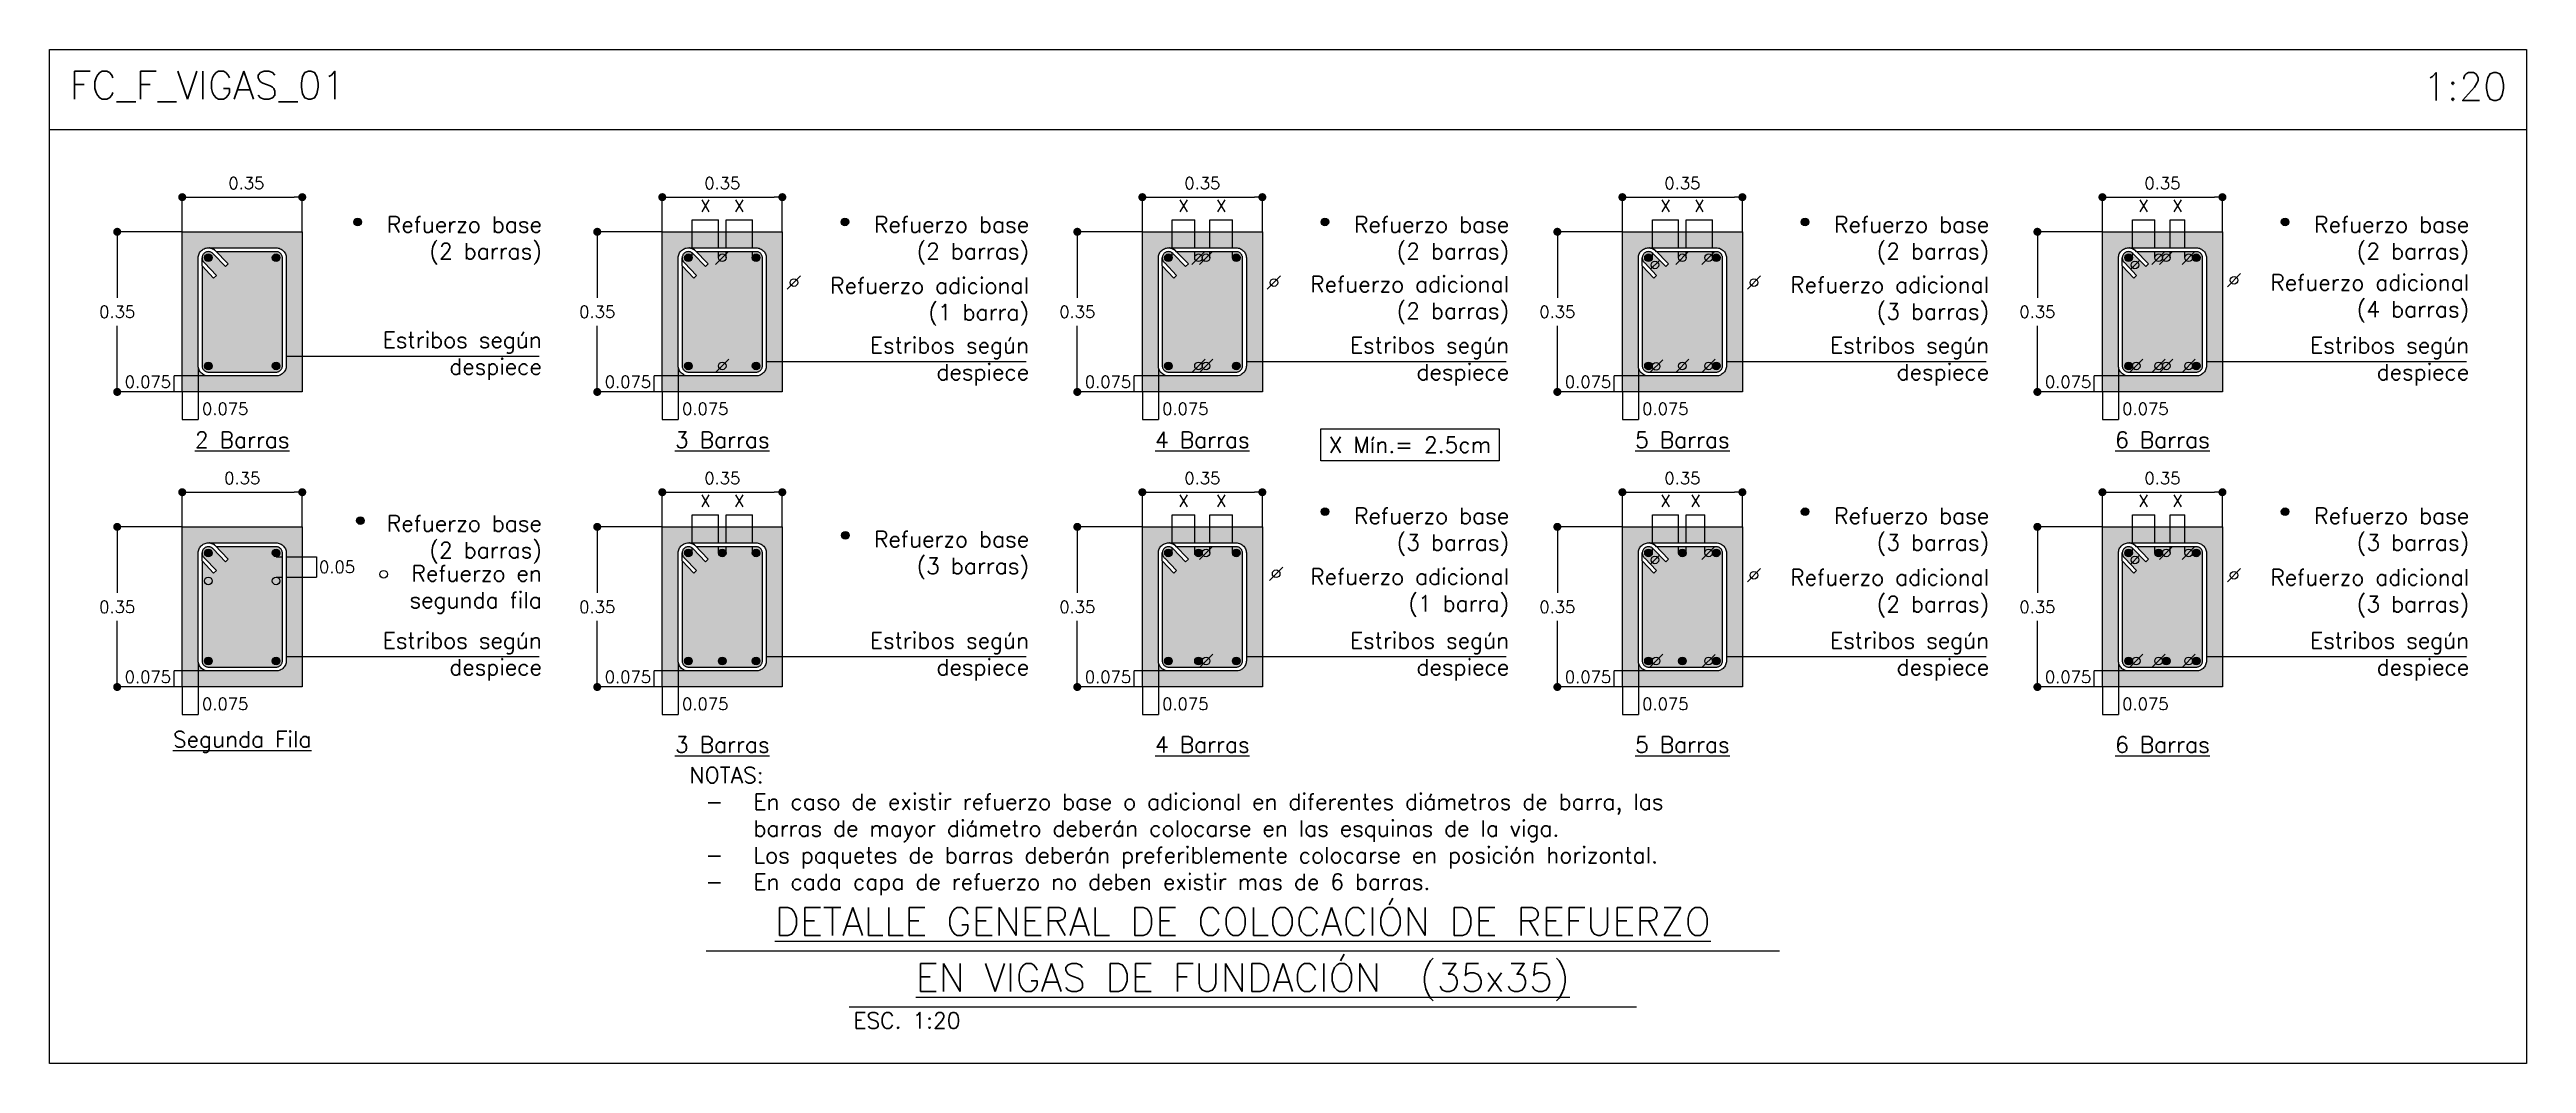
# Model space of a CAD drawing. Header units: millimetres. Extents: x 0 to 212, y -9 to 41.
# Drawn here: x 27.83 to 34.02, y -3.32 to -0.79 of the extents above; entities that cross this region are included whole.
import ezdxf
from ezdxf.enums import TextEntityAlignment as Align

# ---------------------------------------------------------------- set-up
doc = ezdxf.new("R2010")
doc.units = ezdxf.units.MM
doc.header["$LTSCALE"] = 0.01
doc.header["$PDMODE"] = 3
for name, color, linetype in [('FC_BORDES', 4, 'Continuous'), ('FC_COTAS', 1, 'Continuous'), ('FC_HATCH 254', 254, 'Continuous'), ('FC_R-200', 5, 'Continuous'), ('FC_R-80', 11, 'Continuous'), ('FC_REFUERZO 2', 1, 'Continuous')]:
    doc.layers.add(name, color=color, linetype=linetype)
doc.layers.add('FC_HOJA', color=230, linetype='Continuous', plot=False)
doc.styles.add('FC_TEXT', font='romans.shx', dxfattribs={"height": 0.002})
doc.styles.add('FC_TEXT1', font='romans.shx')
doc.dimstyles.new('FC_COTAS', dxfattribs={"dimtxt": 0.0015, "dimasz": 0.001, "dimexe": 0, "dimexo": 0, "dimgap": 0.001, "dimtad": 1, "dimtih": 1, "dimtoh": 1, "dimzin": 0, "dimdsep": 46, "dimtxsty": 'FC_TEXT1', "dimblk": 'DOT', "dimcen": 0.09, "dimclrd": 256, "dimclre": 256, "dimclrt": 256, "dimadec": 0, "dimazin": 0, "dimtfac": 1, "dimtix": 1, "dimtmove": 2, "dimatfit": 3, "dimfxl": 1.002, "dimtolj": 1, "dimtzin": 0, "dimlwd": -1, "dimarcsym": 0})
doc.dimstyles.new('FC_COTAS$7', dxfattribs={"dimtxt": 0.002, "dimasz": 0.002, "dimexe": 0, "dimexo": 0, "dimgap": 0.000375, "dimtad": 2, "dimtih": 1, "dimtoh": 1, "dimzin": 0, "dimdsep": 46, "dimtxsty": 'FC_TEXT1', "dimblk": 'DOT', "dimcen": 0.09, "dimclrd": 256, "dimclre": 256, "dimclrt": 11, "dimadec": 0, "dimazin": 0, "dimtfac": 1, "dimtix": 1, "dimtmove": 2, "dimatfit": 3, "dimfxl": 1.002, "dimtolj": 1, "dimtzin": 0, "dimlwd": -1, "dimarcsym": 0})

# ---------------------------------------------------------------- blocks, each defined once
blk = doc.blocks.new('*U38')
at = {"layer": 'FC_R-200', "color": 4, "ltscale": 1.5}
for points in [[(-0.06706, 0), (0.06706, 0)], [(-0.0492, -0.007), (0.0492, -0.007)]]:
    blk.add_lwpolyline(points, dxfattribs=at)
at = {"layer": 'FC_R-200', "ltscale": 1.5, "style": 'FC_TEXT1'}
for tag, p in [('%%UTÍTULO', (0, 0.00366)), ('%%UTÍTULO1', (0, -0.00334))]:
    blk.add_attdef(tag, text='', height=0.0035, dxfattribs=at).set_placement(p, align=Align.MIDDLE_CENTER)
at = {"layer": 'FC_R-80', "ltscale": 1.5, "style": 'FC_TEXT1'}
blk.add_attdef('ESCALA', text='', height=0.002, dxfattribs=at).set_placement((-0.04867, -0.0087), align=Align.MIDDLE_LEFT)
blk = doc.blocks.new('_Dot')
at = {"color": 0, "linetype": 'ByBlock', "lineweight": -2}
blk.add_line((-0.5, 0), (-1, 0), dxfattribs=at)
at = {"color": 0, "linetype": 'ByBlock', "const_width": 0.5}
blk.add_lwpolyline([(-0.25, 0, 1), (0.25, 0, 1)], format="xyb", close=True, dxfattribs=at)
blk = doc.blocks.new('*D53')
at = {"layer": 'Defpoints', "color": 0, "transparency": 16777216}
for p in [(29.6602, -1.1551), (29.3602, -1.2416), (29.6602, -1.2416)]:
    blk.add_point(p, dxfattribs=at)
at = {"layer": 'FC_COTAS', "lineweight": -2, "transparency": 16777216}
for p, q in [((29.3602, -1.2416), (29.3602, -1.1551)), ((29.6602, -1.2416), (29.6602, -1.1551))]:
    blk.add_line(p, q, dxfattribs=at)
at = {"layer": 'FC_COTAS', "transparency": 16777216}
blk.add_line((29.3802, -1.1551), (29.6402, -1.1551), dxfattribs=at)
at = {"layer": 'FC_COTAS', "transparency": 16777216, "xscale": 0.02, "yscale": 0.02, "zscale": 0.02, "rotation": 180}
blk.add_blockref('_Dot', (29.3602, -1.1551), dxfattribs=at)
at = {"layer": 'FC_COTAS', "transparency": 16777216, "xscale": 0.02, "yscale": 0.02, "zscale": 0.02}
blk.add_blockref('_Dot', (29.6602, -1.1551), dxfattribs=at)
at = {"layer": 'FC_COTAS', "transparency": 16777216, "insert": (29.5102, -1.1201), "char_height": 0.03, "attachment_point": 5, "style": 'FC_TEXT1'}
blk.add_mtext('\\A1;0.35', dxfattribs=at)
blk = doc.blocks.new('*D214')
at = {"layer": 'Defpoints', "color": 0, "transparency": 16777216}
for p in [(27.9976, -1.2416), (28.1602, -1.2416), (28.1602, -1.6416)]:
    blk.add_point(p, dxfattribs=at)
at = {"layer": 'FC_COTAS', "lineweight": -2, "transparency": 16777216}
for p, q in [((28.1602, -1.2416), (27.9976, -1.2416)), ((28.1602, -1.6416), (27.9976, -1.6416))]:
    blk.add_line(p, q, dxfattribs=at)
at = {"layer": 'FC_COTAS', "transparency": 16777216}
for p, q in [((27.9976, -1.2616), (27.9976, -1.4066)), ((27.9976, -1.6216), (27.9976, -1.4766))]:
    blk.add_line(p, q, dxfattribs=at)
at = {"layer": 'FC_COTAS', "transparency": 16777216, "xscale": 0.02, "yscale": 0.02, "zscale": 0.02}
for p, rotation in [((27.9976, -1.2416), 90), ((27.9976, -1.6416), 270)]:
    blk.add_blockref('_Dot', p, dxfattribs=dict(at, rotation=rotation))
at = {"layer": 'FC_COTAS', "transparency": 16777216, "insert": (27.9976, -1.4416), "char_height": 0.03, "attachment_point": 5, "style": 'FC_TEXT1'}
blk.add_mtext('\\A1;0.35', dxfattribs=at)
blk = doc.blocks.new('*D54')
at = {"layer": 'Defpoints', "color": 0, "transparency": 16777216}
for p in [(28.4602, -1.1551), (28.1602, -1.2416), (28.4602, -1.2416)]:
    blk.add_point(p, dxfattribs=at)
at = {"layer": 'FC_COTAS', "lineweight": -2, "transparency": 16777216}
for p, q in [((28.1602, -1.2416), (28.1602, -1.1551)), ((28.4602, -1.2416), (28.4602, -1.1551))]:
    blk.add_line(p, q, dxfattribs=at)
at = {"layer": 'FC_COTAS', "transparency": 16777216}
blk.add_line((28.1802, -1.1551), (28.4402, -1.1551), dxfattribs=at)
at = {"layer": 'FC_COTAS', "transparency": 16777216, "xscale": 0.02, "yscale": 0.02, "zscale": 0.02, "rotation": 180}
blk.add_blockref('_Dot', (28.1602, -1.1551), dxfattribs=at)
at = {"layer": 'FC_COTAS', "transparency": 16777216, "xscale": 0.02, "yscale": 0.02, "zscale": 0.02}
blk.add_blockref('_Dot', (28.4602, -1.1551), dxfattribs=at)
at = {"layer": 'FC_COTAS', "transparency": 16777216, "insert": (28.3102, -1.1201), "char_height": 0.03, "attachment_point": 5, "style": 'FC_TEXT1'}
blk.add_mtext('\\A1; 0.35', dxfattribs=at)
blk = doc.blocks.new('*D55')
at = {"layer": 'Defpoints', "color": 0, "transparency": 16777216}
for p in [(28.2002, -1.5762), (28.1602, -1.6416), (28.2002, -1.7102)]:
    blk.add_point(p, dxfattribs=at)
at = {"layer": 'FC_COTAS', "lineweight": -2, "transparency": 16777216}
for p, q in [((28.2002, -1.5762), (28.2002, -1.7102)), ((28.1602, -1.6416), (28.1602, -1.7102))]:
    blk.add_line(p, q, dxfattribs=at)
at = {"layer": 'FC_COTAS', "transparency": 16777216}
blk.add_line((28.1602, -1.7102), (28.2002, -1.7102), dxfattribs=at)
at = {"layer": 'FC_COTAS', "transparency": 16777216, "insert": (28.2676, -1.6839), "char_height": 0.03, "attachment_point": 5, "style": 'FC_TEXT1'}
blk.add_mtext('\\A1;0.075', dxfattribs=at)
blk = doc.blocks.new('*D56')
at = {"layer": 'Defpoints', "color": 0, "transparency": 16777216}
for p in [(28.1398, -1.6016), (28.2255, -1.6016), (28.1602, -1.6416)]:
    blk.add_point(p, dxfattribs=at)
at = {"layer": 'FC_COTAS', "lineweight": -2, "transparency": 16777216}
for p, q in [((28.2255, -1.6016), (28.1398, -1.6016)), ((28.1602, -1.6416), (28.1398, -1.6416))]:
    blk.add_line(p, q, dxfattribs=at)
at = {"layer": 'FC_COTAS', "transparency": 16777216}
blk.add_line((28.1398, -1.6416), (28.1398, -1.6016), dxfattribs=at)
at = {"layer": 'FC_COTAS', "transparency": 16777216, "insert": (28.0743, -1.6165), "char_height": 0.03, "attachment_point": 5, "style": 'FC_TEXT1'}
blk.add_mtext('\\A1;0.075', dxfattribs=at)
blk = doc.blocks.new('*D57')
at = {"layer": 'Defpoints', "color": 0, "transparency": 16777216}
for p in [(32.0602, -1.1551), (31.7602, -1.2416), (32.0602, -1.2416)]:
    blk.add_point(p, dxfattribs=at)
at = {"layer": 'FC_COTAS', "lineweight": -2, "transparency": 16777216}
for p, q in [((31.7602, -1.2416), (31.7602, -1.1551)), ((32.0602, -1.2416), (32.0602, -1.1551))]:
    blk.add_line(p, q, dxfattribs=at)
at = {"layer": 'FC_COTAS', "transparency": 16777216}
blk.add_line((31.7802, -1.1551), (32.0402, -1.1551), dxfattribs=at)
at = {"layer": 'FC_COTAS', "transparency": 16777216, "xscale": 0.02, "yscale": 0.02, "zscale": 0.02, "rotation": 180}
blk.add_blockref('_Dot', (31.7602, -1.1551), dxfattribs=at)
at = {"layer": 'FC_COTAS', "transparency": 16777216, "xscale": 0.02, "yscale": 0.02, "zscale": 0.02}
blk.add_blockref('_Dot', (32.0602, -1.1551), dxfattribs=at)
at = {"layer": 'FC_COTAS', "transparency": 16777216, "insert": (31.9102, -1.1201), "char_height": 0.03, "attachment_point": 5, "style": 'FC_TEXT1'}
blk.add_mtext('\\A1;0.35', dxfattribs=at)
blk = doc.blocks.new('*D58')
at = {"layer": 'Defpoints', "color": 0, "transparency": 16777216}
for p in [(33.2602, -1.1551), (32.9602, -1.2416), (33.2602, -1.2416)]:
    blk.add_point(p, dxfattribs=at)
at = {"layer": 'FC_COTAS', "lineweight": -2, "transparency": 16777216}
for p, q in [((32.9602, -1.2416), (32.9602, -1.1551)), ((33.2602, -1.2416), (33.2602, -1.1551))]:
    blk.add_line(p, q, dxfattribs=at)
at = {"layer": 'FC_COTAS', "transparency": 16777216}
blk.add_line((32.9802, -1.1551), (33.2402, -1.1551), dxfattribs=at)
at = {"layer": 'FC_COTAS', "transparency": 16777216, "xscale": 0.02, "yscale": 0.02, "zscale": 0.02, "rotation": 180}
blk.add_blockref('_Dot', (32.9602, -1.1551), dxfattribs=at)
at = {"layer": 'FC_COTAS', "transparency": 16777216, "xscale": 0.02, "yscale": 0.02, "zscale": 0.02}
blk.add_blockref('_Dot', (33.2602, -1.1551), dxfattribs=at)
at = {"layer": 'FC_COTAS', "transparency": 16777216, "insert": (33.1102, -1.1201), "char_height": 0.03, "attachment_point": 5, "style": 'FC_TEXT1'}
blk.add_mtext('\\A1;0.35', dxfattribs=at)
blk = doc.blocks.new('*D59')
at = {"layer": 'Defpoints', "color": 0, "transparency": 16777216}
for p in [(30.8602, -1.1551), (30.5602, -1.2416), (30.8602, -1.2416)]:
    blk.add_point(p, dxfattribs=at)
at = {"layer": 'FC_COTAS', "lineweight": -2, "transparency": 16777216}
for p, q in [((30.5602, -1.2416), (30.5602, -1.1551)), ((30.8602, -1.2416), (30.8602, -1.1551))]:
    blk.add_line(p, q, dxfattribs=at)
at = {"layer": 'FC_COTAS', "transparency": 16777216}
blk.add_line((30.5802, -1.1551), (30.8402, -1.1551), dxfattribs=at)
at = {"layer": 'FC_COTAS', "transparency": 16777216, "xscale": 0.02, "yscale": 0.02, "zscale": 0.02, "rotation": 180}
blk.add_blockref('_Dot', (30.5602, -1.1551), dxfattribs=at)
at = {"layer": 'FC_COTAS', "transparency": 16777216, "xscale": 0.02, "yscale": 0.02, "zscale": 0.02}
blk.add_blockref('_Dot', (30.8602, -1.1551), dxfattribs=at)
at = {"layer": 'FC_COTAS', "transparency": 16777216, "insert": (30.7102, -1.1201), "char_height": 0.03, "attachment_point": 5, "style": 'FC_TEXT1'}
blk.add_mtext('\\A1;0.35', dxfattribs=at)
blk = doc.blocks.new('*D49')
at = {"layer": 'Defpoints', "color": 0, "transparency": 16777216}
for p in [(28.3948, -2.0532), (28.3948, -2.1041), (28.4961, -2.1041)]:
    blk.add_point(p, dxfattribs=at)
at = {"layer": 'FC_COTAS', "lineweight": -2, "transparency": 16777216}
for p, q in [((28.3948, -2.0532), (28.4961, -2.0532)), ((28.3948, -2.1041), (28.4961, -2.1041))]:
    blk.add_line(p, q, dxfattribs=at)
at = {"layer": 'FC_COTAS', "transparency": 16777216}
blk.add_line((28.4961, -2.0532), (28.4961, -2.1041), dxfattribs=at)
at = {"layer": 'FC_COTAS', "transparency": 16777216, "insert": (28.5472, -2.0787), "char_height": 0.03, "attachment_point": 5, "style": 'FC_TEXT1'}
blk.add_mtext('\\A1;0.05', dxfattribs=at)
blk = doc.blocks.new('*D50')
at = {"layer": 'Defpoints', "color": 0, "transparency": 16777216}
for p in [(33.0911, -1.2115), (33.0351, -1.3066), (33.0911, -1.3066)]:
    blk.add_point(p, dxfattribs=at)
at = {"layer": 'FC_COTAS', "lineweight": -2, "transparency": 16777216}
for p, q in [((33.0351, -1.3066), (33.0351, -1.2115)), ((33.0911, -1.3066), (33.0911, -1.2115))]:
    blk.add_line(p, q, dxfattribs=at)
at = {"layer": 'FC_COTAS', "transparency": 16777216}
blk.add_line((33.0351, -1.2115), (33.0911, -1.2115), dxfattribs=at)
at = {"layer": 'FC_COTAS', "transparency": 16777216, "insert": (33.0631, -1.1765), "char_height": 0.03, "attachment_point": 5, "style": 'FC_TEXT1'}
blk.add_mtext('\\A1;X', dxfattribs=at)
blk = doc.blocks.new('*D51')
at = {"layer": 'Defpoints', "color": 0, "transparency": 16777216}
for p in [(33.1662, -1.2115), (33.1293, -1.3066), (33.1662, -1.3066)]:
    blk.add_point(p, dxfattribs=at)
at = {"layer": 'FC_COTAS', "lineweight": -2, "transparency": 16777216}
for p, q in [((33.1293, -1.3066), (33.1293, -1.2115)), ((33.1662, -1.3066), (33.1662, -1.2115))]:
    blk.add_line(p, q, dxfattribs=at)
at = {"layer": 'FC_COTAS', "transparency": 16777216}
blk.add_line((33.1293, -1.2115), (33.1662, -1.2115), dxfattribs=at)
at = {"layer": 'FC_COTAS', "transparency": 16777216, "insert": (33.1477, -1.1765), "char_height": 0.03, "attachment_point": 5, "style": 'FC_TEXT1'}
blk.add_mtext('\\A1;X', dxfattribs=at)
blk = doc.blocks.new('*D52')
at = {"layer": 'Defpoints', "color": 0, "transparency": 16777216}
for p in [(29.4002, -1.5762), (29.3602, -1.6416), (29.4002, -1.7102)]:
    blk.add_point(p, dxfattribs=at)
at = {"layer": 'FC_COTAS', "lineweight": -2, "transparency": 16777216}
for p, q in [((29.4002, -1.5762), (29.4002, -1.7102)), ((29.3602, -1.6416), (29.3602, -1.7102))]:
    blk.add_line(p, q, dxfattribs=at)
at = {"layer": 'FC_COTAS', "transparency": 16777216}
blk.add_line((29.3602, -1.7102), (29.4002, -1.7102), dxfattribs=at)
at = {"layer": 'FC_COTAS', "transparency": 16777216, "insert": (29.4676, -1.6839), "char_height": 0.03, "attachment_point": 5, "style": 'FC_TEXT1'}
blk.add_mtext('\\A1;0.075', dxfattribs=at)
blk = doc.blocks.new('*D215')
at = {"layer": 'Defpoints', "color": 0, "transparency": 16777216}
for p in [(29.1976, -1.2416), (29.3602, -1.2416), (29.3602, -1.6416)]:
    blk.add_point(p, dxfattribs=at)
at = {"layer": 'FC_COTAS', "lineweight": -2, "transparency": 16777216}
for p, q in [((29.3602, -1.2416), (29.1976, -1.2416)), ((29.3602, -1.6416), (29.1976, -1.6416))]:
    blk.add_line(p, q, dxfattribs=at)
at = {"layer": 'FC_COTAS', "transparency": 16777216}
for p, q in [((29.1976, -1.2616), (29.1976, -1.4066)), ((29.1976, -1.6216), (29.1976, -1.4766))]:
    blk.add_line(p, q, dxfattribs=at)
at = {"layer": 'FC_COTAS', "transparency": 16777216, "xscale": 0.02, "yscale": 0.02, "zscale": 0.02}
for p, rotation in [((29.1976, -1.2416), 90), ((29.1976, -1.6416), 270)]:
    blk.add_blockref('_Dot', p, dxfattribs=dict(at, rotation=rotation))
at = {"layer": 'FC_COTAS', "transparency": 16777216, "insert": (29.1976, -1.4416), "char_height": 0.03, "attachment_point": 5, "style": 'FC_TEXT1'}
blk.add_mtext('\\A1;0.35', dxfattribs=at)
blk = doc.blocks.new('*D60')
at = {"layer": 'Defpoints', "color": 0, "transparency": 16777216}
for p in [(30.5398, -1.6016), (30.6255, -1.6016), (30.5602, -1.6416)]:
    blk.add_point(p, dxfattribs=at)
at = {"layer": 'FC_COTAS', "lineweight": -2, "transparency": 16777216}
for p, q in [((30.6255, -1.6016), (30.5398, -1.6016)), ((30.5602, -1.6416), (30.5398, -1.6416))]:
    blk.add_line(p, q, dxfattribs=at)
at = {"layer": 'FC_COTAS', "transparency": 16777216}
blk.add_line((30.5398, -1.6416), (30.5398, -1.6016), dxfattribs=at)
at = {"layer": 'FC_COTAS', "transparency": 16777216, "insert": (30.4743, -1.6165), "char_height": 0.03, "attachment_point": 5, "style": 'FC_TEXT1'}
blk.add_mtext('\\A1;0.075', dxfattribs=at)
blk = doc.blocks.new('*D61')
at = {"layer": 'Defpoints', "color": 0, "transparency": 16777216}
for p in [(29.3398, -1.6016), (29.4255, -1.6016), (29.3602, -1.6416)]:
    blk.add_point(p, dxfattribs=at)
at = {"layer": 'FC_COTAS', "lineweight": -2, "transparency": 16777216}
for p, q in [((29.4255, -1.6016), (29.3398, -1.6016)), ((29.3602, -1.6416), (29.3398, -1.6416))]:
    blk.add_line(p, q, dxfattribs=at)
at = {"layer": 'FC_COTAS', "transparency": 16777216}
blk.add_line((29.3398, -1.6416), (29.3398, -1.6016), dxfattribs=at)
at = {"layer": 'FC_COTAS', "transparency": 16777216, "insert": (29.2743, -1.6165), "char_height": 0.03, "attachment_point": 5, "style": 'FC_TEXT1'}
blk.add_mtext('\\A1;0.075', dxfattribs=at)
blk = doc.blocks.new('*D216')
at = {"layer": 'Defpoints', "color": 0, "transparency": 16777216}
for p in [(30.3976, -1.2416), (30.5602, -1.2416), (30.5602, -1.6416)]:
    blk.add_point(p, dxfattribs=at)
at = {"layer": 'FC_COTAS', "lineweight": -2, "transparency": 16777216}
for p, q in [((30.5602, -1.2416), (30.3976, -1.2416)), ((30.5602, -1.6416), (30.3976, -1.6416))]:
    blk.add_line(p, q, dxfattribs=at)
at = {"layer": 'FC_COTAS', "transparency": 16777216}
for p, q in [((30.3976, -1.2616), (30.3976, -1.4066)), ((30.3976, -1.6216), (30.3976, -1.4766))]:
    blk.add_line(p, q, dxfattribs=at)
at = {"layer": 'FC_COTAS', "transparency": 16777216, "xscale": 0.02, "yscale": 0.02, "zscale": 0.02}
for p, rotation in [((30.3976, -1.2416), 90), ((30.3976, -1.6416), 270)]:
    blk.add_blockref('_Dot', p, dxfattribs=dict(at, rotation=rotation))
at = {"layer": 'FC_COTAS', "transparency": 16777216, "insert": (30.3976, -1.4416), "char_height": 0.03, "attachment_point": 5, "style": 'FC_TEXT1'}
blk.add_mtext('\\A1;0.35', dxfattribs=at)
blk = doc.blocks.new('*D62')
at = {"layer": 'Defpoints', "color": 0, "transparency": 16777216}
for p in [(33.0002, -1.5762), (32.9602, -1.6416), (33.0002, -1.7102)]:
    blk.add_point(p, dxfattribs=at)
at = {"layer": 'FC_COTAS', "lineweight": -2, "transparency": 16777216}
for p, q in [((33.0002, -1.5762), (33.0002, -1.7102)), ((32.9602, -1.6416), (32.9602, -1.7102))]:
    blk.add_line(p, q, dxfattribs=at)
at = {"layer": 'FC_COTAS', "transparency": 16777216}
blk.add_line((32.9602, -1.7102), (33.0002, -1.7102), dxfattribs=at)
at = {"layer": 'FC_COTAS', "transparency": 16777216, "insert": (33.0676, -1.6839), "char_height": 0.03, "attachment_point": 5, "style": 'FC_TEXT1'}
blk.add_mtext('\\A1;0.075', dxfattribs=at)
blk = doc.blocks.new('*D63')
at = {"layer": 'Defpoints', "color": 0, "transparency": 16777216}
for p in [(31.8002, -1.5762), (31.7602, -1.6416), (31.8002, -1.7102)]:
    blk.add_point(p, dxfattribs=at)
at = {"layer": 'FC_COTAS', "lineweight": -2, "transparency": 16777216}
for p, q in [((31.8002, -1.5762), (31.8002, -1.7102)), ((31.7602, -1.6416), (31.7602, -1.7102))]:
    blk.add_line(p, q, dxfattribs=at)
at = {"layer": 'FC_COTAS', "transparency": 16777216}
blk.add_line((31.7602, -1.7102), (31.8002, -1.7102), dxfattribs=at)
at = {"layer": 'FC_COTAS', "transparency": 16777216, "insert": (31.8676, -1.6839), "char_height": 0.03, "attachment_point": 5, "style": 'FC_TEXT1'}
blk.add_mtext('\\A1;0.075', dxfattribs=at)
blk = doc.blocks.new('*D64')
at = {"layer": 'Defpoints', "color": 0, "transparency": 16777216}
for p in [(31.7398, -1.6016), (31.8255, -1.6016), (31.7602, -1.6416)]:
    blk.add_point(p, dxfattribs=at)
at = {"layer": 'FC_COTAS', "lineweight": -2, "transparency": 16777216}
for p, q in [((31.8255, -1.6016), (31.7398, -1.6016)), ((31.7602, -1.6416), (31.7398, -1.6416))]:
    blk.add_line(p, q, dxfattribs=at)
at = {"layer": 'FC_COTAS', "transparency": 16777216}
blk.add_line((31.7398, -1.6416), (31.7398, -1.6016), dxfattribs=at)
at = {"layer": 'FC_COTAS', "transparency": 16777216, "insert": (31.6743, -1.6165), "char_height": 0.03, "attachment_point": 5, "style": 'FC_TEXT1'}
blk.add_mtext('\\A1;0.075', dxfattribs=at)
blk = doc.blocks.new('*D65')
at = {"layer": 'Defpoints', "color": 0, "transparency": 16777216}
for p in [(30.6002, -1.5762), (30.5602, -1.6416), (30.6002, -1.7102)]:
    blk.add_point(p, dxfattribs=at)
at = {"layer": 'FC_COTAS', "lineweight": -2, "transparency": 16777216}
for p, q in [((30.6002, -1.5762), (30.6002, -1.7102)), ((30.5602, -1.6416), (30.5602, -1.7102))]:
    blk.add_line(p, q, dxfattribs=at)
at = {"layer": 'FC_COTAS', "transparency": 16777216}
blk.add_line((30.5602, -1.7102), (30.6002, -1.7102), dxfattribs=at)
at = {"layer": 'FC_COTAS', "transparency": 16777216, "insert": (30.6676, -1.6839), "char_height": 0.03, "attachment_point": 5, "style": 'FC_TEXT1'}
blk.add_mtext('\\A1;0.075', dxfattribs=at)
blk = doc.blocks.new('*D218')
at = {"layer": 'Defpoints', "color": 0, "transparency": 16777216}
for p in [(31.5976, -1.2416), (31.7602, -1.2416), (31.7602, -1.6416)]:
    blk.add_point(p, dxfattribs=at)
at = {"layer": 'FC_COTAS', "lineweight": -2, "transparency": 16777216}
for p, q in [((31.7602, -1.2416), (31.5976, -1.2416)), ((31.7602, -1.6416), (31.5976, -1.6416))]:
    blk.add_line(p, q, dxfattribs=at)
at = {"layer": 'FC_COTAS', "transparency": 16777216}
for p, q in [((31.5976, -1.2616), (31.5976, -1.4066)), ((31.5976, -1.6216), (31.5976, -1.4766))]:
    blk.add_line(p, q, dxfattribs=at)
at = {"layer": 'FC_COTAS', "transparency": 16777216, "xscale": 0.02, "yscale": 0.02, "zscale": 0.02}
for p, rotation in [((31.5976, -1.2416), 90), ((31.5976, -1.6416), 270)]:
    blk.add_blockref('_Dot', p, dxfattribs=dict(at, rotation=rotation))
at = {"layer": 'FC_COTAS', "transparency": 16777216, "insert": (31.5976, -1.4416), "char_height": 0.03, "attachment_point": 5, "style": 'FC_TEXT1'}
blk.add_mtext('\\A1;0.35', dxfattribs=at)
blk = doc.blocks.new('*D217')
at = {"layer": 'Defpoints', "color": 0, "transparency": 16777216}
for p in [(32.7976, -1.2416), (32.9602, -1.2416), (32.9602, -1.6416)]:
    blk.add_point(p, dxfattribs=at)
at = {"layer": 'FC_COTAS', "lineweight": -2, "transparency": 16777216}
for p, q in [((32.9602, -1.2416), (32.7976, -1.2416)), ((32.9602, -1.6416), (32.7976, -1.6416))]:
    blk.add_line(p, q, dxfattribs=at)
at = {"layer": 'FC_COTAS', "transparency": 16777216}
for p, q in [((32.7976, -1.2616), (32.7976, -1.4066)), ((32.7976, -1.6216), (32.7976, -1.4766))]:
    blk.add_line(p, q, dxfattribs=at)
at = {"layer": 'FC_COTAS', "transparency": 16777216, "xscale": 0.02, "yscale": 0.02, "zscale": 0.02}
for p, rotation in [((32.7976, -1.2416), 90), ((32.7976, -1.6416), 270)]:
    blk.add_blockref('_Dot', p, dxfattribs=dict(at, rotation=rotation))
at = {"layer": 'FC_COTAS', "transparency": 16777216, "insert": (32.7976, -1.4416), "char_height": 0.03, "attachment_point": 5, "style": 'FC_TEXT1'}
blk.add_mtext('\\A1;0.35', dxfattribs=at)
blk = doc.blocks.new('*D66')
at = {"layer": 'Defpoints', "color": 0, "transparency": 16777216}
for p in [(32.9398, -1.6016), (33.0255, -1.6016), (32.9602, -1.6416)]:
    blk.add_point(p, dxfattribs=at)
at = {"layer": 'FC_COTAS', "lineweight": -2, "transparency": 16777216}
for p, q in [((33.0255, -1.6016), (32.9398, -1.6016)), ((32.9602, -1.6416), (32.9398, -1.6416))]:
    blk.add_line(p, q, dxfattribs=at)
at = {"layer": 'FC_COTAS', "transparency": 16777216}
blk.add_line((32.9398, -1.6416), (32.9398, -1.6016), dxfattribs=at)
at = {"layer": 'FC_COTAS', "transparency": 16777216, "insert": (32.8743, -1.6165), "char_height": 0.03, "attachment_point": 5, "style": 'FC_TEXT1'}
blk.add_mtext('\\A1;0.075', dxfattribs=at)
blk = doc.blocks.new('*D222')
at = {"layer": 'Defpoints', "color": 0, "transparency": 16777216}
for p in [(29.1976, -1.9786), (29.3602, -1.9786), (29.3602, -2.3786)]:
    blk.add_point(p, dxfattribs=at)
at = {"layer": 'FC_COTAS', "lineweight": -2, "transparency": 16777216}
for p, q in [((29.3602, -1.9786), (29.1976, -1.9786)), ((29.3602, -2.3786), (29.1976, -2.3786))]:
    blk.add_line(p, q, dxfattribs=at)
at = {"layer": 'FC_COTAS', "transparency": 16777216}
for p, q in [((29.1976, -1.9986), (29.1976, -2.1436)), ((29.1976, -2.3586), (29.1976, -2.2136))]:
    blk.add_line(p, q, dxfattribs=at)
at = {"layer": 'FC_COTAS', "transparency": 16777216, "xscale": 0.02, "yscale": 0.02, "zscale": 0.02}
for p, rotation in [((29.1976, -1.9786), 90), ((29.1976, -2.3786), 270)]:
    blk.add_blockref('_Dot', p, dxfattribs=dict(at, rotation=rotation))
at = {"layer": 'FC_COTAS', "transparency": 16777216, "insert": (29.1976, -2.1786), "char_height": 0.03, "attachment_point": 5, "style": 'FC_TEXT1'}
blk.add_mtext('\\A1;0.35', dxfattribs=at)
blk = doc.blocks.new('*D67')
at = {"layer": 'Defpoints', "color": 0, "transparency": 16777216}
for p in [(29.4002, -2.3133), (29.3602, -2.3786), (29.4002, -2.4472)]:
    blk.add_point(p, dxfattribs=at)
at = {"layer": 'FC_COTAS', "lineweight": -2, "transparency": 16777216}
for p, q in [((29.4002, -2.3133), (29.4002, -2.4472)), ((29.3602, -2.3786), (29.3602, -2.4472))]:
    blk.add_line(p, q, dxfattribs=at)
at = {"layer": 'FC_COTAS', "transparency": 16777216}
blk.add_line((29.3602, -2.4472), (29.4002, -2.4472), dxfattribs=at)
at = {"layer": 'FC_COTAS', "transparency": 16777216, "insert": (29.4676, -2.421), "char_height": 0.03, "attachment_point": 5, "style": 'FC_TEXT1'}
blk.add_mtext('\\A1;0.075', dxfattribs=at)
blk = doc.blocks.new('*D223')
at = {"layer": 'Defpoints', "color": 0, "transparency": 16777216}
for p in [(27.9976, -1.9786), (28.1602, -1.9786), (28.1602, -2.3786)]:
    blk.add_point(p, dxfattribs=at)
at = {"layer": 'FC_COTAS', "lineweight": -2, "transparency": 16777216}
for p, q in [((28.1602, -1.9786), (27.9976, -1.9786)), ((28.1602, -2.3786), (27.9976, -2.3786))]:
    blk.add_line(p, q, dxfattribs=at)
at = {"layer": 'FC_COTAS', "transparency": 16777216}
for p, q in [((27.9976, -1.9986), (27.9976, -2.1436)), ((27.9976, -2.3586), (27.9976, -2.2136))]:
    blk.add_line(p, q, dxfattribs=at)
at = {"layer": 'FC_COTAS', "transparency": 16777216, "xscale": 0.02, "yscale": 0.02, "zscale": 0.02}
for p, rotation in [((27.9976, -1.9786), 90), ((27.9976, -2.3786), 270)]:
    blk.add_blockref('_Dot', p, dxfattribs=dict(at, rotation=rotation))
at = {"layer": 'FC_COTAS', "transparency": 16777216, "insert": (27.9976, -2.1786), "char_height": 0.03, "attachment_point": 5, "style": 'FC_TEXT1'}
blk.add_mtext('\\A1;0.35', dxfattribs=at)
blk = doc.blocks.new('*D68')
at = {"layer": 'Defpoints', "color": 0, "transparency": 16777216}
for p in [(28.2002, -2.3133), (28.1602, -2.3786), (28.2002, -2.4472)]:
    blk.add_point(p, dxfattribs=at)
at = {"layer": 'FC_COTAS', "lineweight": -2, "transparency": 16777216}
for p, q in [((28.2002, -2.3133), (28.2002, -2.4472)), ((28.1602, -2.3786), (28.1602, -2.4472))]:
    blk.add_line(p, q, dxfattribs=at)
at = {"layer": 'FC_COTAS', "transparency": 16777216}
blk.add_line((28.1602, -2.4472), (28.2002, -2.4472), dxfattribs=at)
at = {"layer": 'FC_COTAS', "transparency": 16777216, "insert": (28.2676, -2.421), "char_height": 0.03, "attachment_point": 5, "style": 'FC_TEXT1'}
blk.add_mtext('\\A1;0.075', dxfattribs=at)
blk = doc.blocks.new('*D69')
at = {"layer": 'Defpoints', "color": 0, "transparency": 16777216}
for p in [(28.1398, -2.3386), (28.2255, -2.3386), (28.1602, -2.3786)]:
    blk.add_point(p, dxfattribs=at)
at = {"layer": 'FC_COTAS', "lineweight": -2, "transparency": 16777216}
for p, q in [((28.2255, -2.3386), (28.1398, -2.3386)), ((28.1602, -2.3786), (28.1398, -2.3786))]:
    blk.add_line(p, q, dxfattribs=at)
at = {"layer": 'FC_COTAS', "transparency": 16777216}
blk.add_line((28.1398, -2.3786), (28.1398, -2.3386), dxfattribs=at)
at = {"layer": 'FC_COTAS', "transparency": 16777216, "insert": (28.0743, -2.3535), "char_height": 0.03, "attachment_point": 5, "style": 'FC_TEXT1'}
blk.add_mtext('\\A1;0.075', dxfattribs=at)
blk = doc.blocks.new('*D70')
at = {"layer": 'Defpoints', "color": 0, "transparency": 16777216}
for p in [(30.5398, -2.3386), (30.6255, -2.3386), (30.5602, -2.3786)]:
    blk.add_point(p, dxfattribs=at)
at = {"layer": 'FC_COTAS', "lineweight": -2, "transparency": 16777216}
for p, q in [((30.6255, -2.3386), (30.5398, -2.3386)), ((30.5602, -2.3786), (30.5398, -2.3786))]:
    blk.add_line(p, q, dxfattribs=at)
at = {"layer": 'FC_COTAS', "transparency": 16777216}
blk.add_line((30.5398, -2.3786), (30.5398, -2.3386), dxfattribs=at)
at = {"layer": 'FC_COTAS', "transparency": 16777216, "insert": (30.4743, -2.3535), "char_height": 0.03, "attachment_point": 5, "style": 'FC_TEXT1'}
blk.add_mtext('\\A1;0.075', dxfattribs=at)
blk = doc.blocks.new('*D71')
at = {"layer": 'Defpoints', "color": 0, "transparency": 16777216}
for p in [(29.3398, -2.3386), (29.4255, -2.3386), (29.3602, -2.3786)]:
    blk.add_point(p, dxfattribs=at)
at = {"layer": 'FC_COTAS', "lineweight": -2, "transparency": 16777216}
for p, q in [((29.4255, -2.3386), (29.3398, -2.3386)), ((29.3602, -2.3786), (29.3398, -2.3786))]:
    blk.add_line(p, q, dxfattribs=at)
at = {"layer": 'FC_COTAS', "transparency": 16777216}
blk.add_line((29.3398, -2.3786), (29.3398, -2.3386), dxfattribs=at)
at = {"layer": 'FC_COTAS', "transparency": 16777216, "insert": (29.2743, -2.3535), "char_height": 0.03, "attachment_point": 5, "style": 'FC_TEXT1'}
blk.add_mtext('\\A1;0.075', dxfattribs=at)
blk = doc.blocks.new('*D72')
at = {"layer": 'Defpoints', "color": 0, "transparency": 16777216}
for p in [(30.6002, -2.3133), (30.5602, -2.3786), (30.6002, -2.4472)]:
    blk.add_point(p, dxfattribs=at)
at = {"layer": 'FC_COTAS', "lineweight": -2, "transparency": 16777216}
for p, q in [((30.6002, -2.3133), (30.6002, -2.4472)), ((30.5602, -2.3786), (30.5602, -2.4472))]:
    blk.add_line(p, q, dxfattribs=at)
at = {"layer": 'FC_COTAS', "transparency": 16777216}
blk.add_line((30.5602, -2.4472), (30.6002, -2.4472), dxfattribs=at)
at = {"layer": 'FC_COTAS', "transparency": 16777216, "insert": (30.6676, -2.421), "char_height": 0.03, "attachment_point": 5, "style": 'FC_TEXT1'}
blk.add_mtext('\\A1;0.075', dxfattribs=at)
blk = doc.blocks.new('*D221')
at = {"layer": 'Defpoints', "color": 0, "transparency": 16777216}
for p in [(30.3976, -1.9786), (30.5602, -1.9786), (30.5602, -2.3786)]:
    blk.add_point(p, dxfattribs=at)
at = {"layer": 'FC_COTAS', "lineweight": -2, "transparency": 16777216}
for p, q in [((30.5602, -1.9786), (30.3976, -1.9786)), ((30.5602, -2.3786), (30.3976, -2.3786))]:
    blk.add_line(p, q, dxfattribs=at)
at = {"layer": 'FC_COTAS', "transparency": 16777216}
for p, q in [((30.3976, -1.9986), (30.3976, -2.1436)), ((30.3976, -2.3586), (30.3976, -2.2136))]:
    blk.add_line(p, q, dxfattribs=at)
at = {"layer": 'FC_COTAS', "transparency": 16777216, "xscale": 0.02, "yscale": 0.02, "zscale": 0.02}
for p, rotation in [((30.3976, -1.9786), 90), ((30.3976, -2.3786), 270)]:
    blk.add_blockref('_Dot', p, dxfattribs=dict(at, rotation=rotation))
at = {"layer": 'FC_COTAS', "transparency": 16777216, "insert": (30.3976, -2.1786), "char_height": 0.03, "attachment_point": 5, "style": 'FC_TEXT1'}
blk.add_mtext('\\A1;0.35', dxfattribs=at)
blk = doc.blocks.new('*D219')
at = {"layer": 'Defpoints', "color": 0, "transparency": 16777216}
for p in [(31.5976, -1.9786), (31.7602, -1.9786), (31.7602, -2.3786)]:
    blk.add_point(p, dxfattribs=at)
at = {"layer": 'FC_COTAS', "lineweight": -2, "transparency": 16777216}
for p, q in [((31.7602, -1.9786), (31.5976, -1.9786)), ((31.7602, -2.3786), (31.5976, -2.3786))]:
    blk.add_line(p, q, dxfattribs=at)
at = {"layer": 'FC_COTAS', "transparency": 16777216}
for p, q in [((31.5976, -1.9986), (31.5976, -2.1436)), ((31.5976, -2.3586), (31.5976, -2.2136))]:
    blk.add_line(p, q, dxfattribs=at)
at = {"layer": 'FC_COTAS', "transparency": 16777216, "xscale": 0.02, "yscale": 0.02, "zscale": 0.02}
for p, rotation in [((31.5976, -1.9786), 90), ((31.5976, -2.3786), 270)]:
    blk.add_blockref('_Dot', p, dxfattribs=dict(at, rotation=rotation))
at = {"layer": 'FC_COTAS', "transparency": 16777216, "insert": (31.5976, -2.1786), "char_height": 0.03, "attachment_point": 5, "style": 'FC_TEXT1'}
blk.add_mtext('\\A1;0.35', dxfattribs=at)
blk = doc.blocks.new('*D74')
at = {"layer": 'Defpoints', "color": 0, "transparency": 16777216}
for p in [(31.8002, -2.3133), (31.7602, -2.3786), (31.8002, -2.4472)]:
    blk.add_point(p, dxfattribs=at)
at = {"layer": 'FC_COTAS', "lineweight": -2, "transparency": 16777216}
for p, q in [((31.8002, -2.3133), (31.8002, -2.4472)), ((31.7602, -2.3786), (31.7602, -2.4472))]:
    blk.add_line(p, q, dxfattribs=at)
at = {"layer": 'FC_COTAS', "transparency": 16777216}
blk.add_line((31.7602, -2.4472), (31.8002, -2.4472), dxfattribs=at)
at = {"layer": 'FC_COTAS', "transparency": 16777216, "insert": (31.8676, -2.421), "char_height": 0.03, "attachment_point": 5, "style": 'FC_TEXT1'}
blk.add_mtext('\\A1;0.075', dxfattribs=at)
blk = doc.blocks.new('*D75')
at = {"layer": 'Defpoints', "color": 0, "transparency": 16777216}
for p in [(31.7398, -2.3386), (31.8255, -2.3386), (31.7602, -2.3786)]:
    blk.add_point(p, dxfattribs=at)
at = {"layer": 'FC_COTAS', "lineweight": -2, "transparency": 16777216}
for p, q in [((31.8255, -2.3386), (31.7398, -2.3386)), ((31.7602, -2.3786), (31.7398, -2.3786))]:
    blk.add_line(p, q, dxfattribs=at)
at = {"layer": 'FC_COTAS', "transparency": 16777216}
blk.add_line((31.7398, -2.3786), (31.7398, -2.3386), dxfattribs=at)
at = {"layer": 'FC_COTAS', "transparency": 16777216, "insert": (31.6743, -2.3535), "char_height": 0.03, "attachment_point": 5, "style": 'FC_TEXT1'}
blk.add_mtext('\\A1;0.075', dxfattribs=at)
blk = doc.blocks.new('*D76')
at = {"layer": 'Defpoints', "color": 0, "transparency": 16777216}
for p in [(33.0002, -2.3133), (32.9602, -2.3786), (33.0002, -2.4472)]:
    blk.add_point(p, dxfattribs=at)
at = {"layer": 'FC_COTAS', "lineweight": -2, "transparency": 16777216}
for p, q in [((33.0002, -2.3133), (33.0002, -2.4472)), ((32.9602, -2.3786), (32.9602, -2.4472))]:
    blk.add_line(p, q, dxfattribs=at)
at = {"layer": 'FC_COTAS', "transparency": 16777216}
blk.add_line((32.9602, -2.4472), (33.0002, -2.4472), dxfattribs=at)
at = {"layer": 'FC_COTAS', "transparency": 16777216, "insert": (33.0676, -2.421), "char_height": 0.03, "attachment_point": 5, "style": 'FC_TEXT1'}
blk.add_mtext('\\A1;0.075', dxfattribs=at)
blk = doc.blocks.new('*D77')
at = {"layer": 'Defpoints', "color": 0, "transparency": 16777216}
for p in [(32.9398, -2.3386), (33.0255, -2.3386), (32.9602, -2.3786)]:
    blk.add_point(p, dxfattribs=at)
at = {"layer": 'FC_COTAS', "lineweight": -2, "transparency": 16777216}
for p, q in [((33.0255, -2.3386), (32.9398, -2.3386)), ((32.9602, -2.3786), (32.9398, -2.3786))]:
    blk.add_line(p, q, dxfattribs=at)
at = {"layer": 'FC_COTAS', "transparency": 16777216}
blk.add_line((32.9398, -2.3786), (32.9398, -2.3386), dxfattribs=at)
at = {"layer": 'FC_COTAS', "transparency": 16777216, "insert": (32.8743, -2.3535), "char_height": 0.03, "attachment_point": 5, "style": 'FC_TEXT1'}
blk.add_mtext('\\A1;0.075', dxfattribs=at)
blk = doc.blocks.new('*D220')
at = {"layer": 'Defpoints', "color": 0, "transparency": 16777216}
for p in [(32.7976, -1.9786), (32.9602, -1.9786), (32.9602, -2.3786)]:
    blk.add_point(p, dxfattribs=at)
at = {"layer": 'FC_COTAS', "lineweight": -2, "transparency": 16777216}
for p, q in [((32.9602, -1.9786), (32.7976, -1.9786)), ((32.9602, -2.3786), (32.7976, -2.3786))]:
    blk.add_line(p, q, dxfattribs=at)
at = {"layer": 'FC_COTAS', "transparency": 16777216}
for p, q in [((32.7976, -1.9986), (32.7976, -2.1436)), ((32.7976, -2.3586), (32.7976, -2.2136))]:
    blk.add_line(p, q, dxfattribs=at)
at = {"layer": 'FC_COTAS', "transparency": 16777216, "xscale": 0.02, "yscale": 0.02, "zscale": 0.02}
for p, rotation in [((32.7976, -1.9786), 90), ((32.7976, -2.3786), 270)]:
    blk.add_blockref('_Dot', p, dxfattribs=dict(at, rotation=rotation))
at = {"layer": 'FC_COTAS', "transparency": 16777216, "insert": (32.7976, -2.1786), "char_height": 0.03, "attachment_point": 5, "style": 'FC_TEXT1'}
blk.add_mtext('\\A1;0.35', dxfattribs=at)
blk = doc.blocks.new('*D78')
at = {"layer": 'Defpoints', "color": 0, "transparency": 16777216}
for p in [(29.5853, -1.2115), (29.5197, -1.3066), (29.5853, -1.3066)]:
    blk.add_point(p, dxfattribs=at)
at = {"layer": 'FC_COTAS', "lineweight": -2, "transparency": 16777216}
for p, q in [((29.5197, -1.3066), (29.5197, -1.2115)), ((29.5853, -1.3066), (29.5853, -1.2115))]:
    blk.add_line(p, q, dxfattribs=at)
at = {"layer": 'FC_COTAS', "transparency": 16777216}
blk.add_line((29.5197, -1.2115), (29.5853, -1.2115), dxfattribs=at)
at = {"layer": 'FC_COTAS', "transparency": 16777216, "insert": (29.5525, -1.1765), "char_height": 0.03, "attachment_point": 5, "style": 'FC_TEXT1'}
blk.add_mtext('\\A1;X', dxfattribs=at)
blk = doc.blocks.new('*D79')
at = {"layer": 'Defpoints', "color": 0, "transparency": 16777216}
for p in [(29.5006, -1.2115), (29.4351, -1.3066), (29.5006, -1.3066)]:
    blk.add_point(p, dxfattribs=at)
at = {"layer": 'FC_COTAS', "lineweight": -2, "transparency": 16777216}
for p, q in [((29.4351, -1.3066), (29.4351, -1.2115)), ((29.5006, -1.3066), (29.5006, -1.2115))]:
    blk.add_line(p, q, dxfattribs=at)
at = {"layer": 'FC_COTAS', "transparency": 16777216}
blk.add_line((29.4351, -1.2115), (29.5006, -1.2115), dxfattribs=at)
at = {"layer": 'FC_COTAS', "transparency": 16777216, "insert": (29.4679, -1.1765), "char_height": 0.03, "attachment_point": 5, "style": 'FC_TEXT1'}
blk.add_mtext('\\A1;X', dxfattribs=at)
blk = doc.blocks.new('*D80')
at = {"layer": 'Defpoints', "color": 0, "transparency": 16777216}
for p in [(31.9853, -1.2115), (31.9197, -1.3066), (31.9853, -1.3066)]:
    blk.add_point(p, dxfattribs=at)
at = {"layer": 'FC_COTAS', "lineweight": -2, "transparency": 16777216}
for p, q in [((31.9197, -1.3066), (31.9197, -1.2115)), ((31.9853, -1.3066), (31.9853, -1.2115))]:
    blk.add_line(p, q, dxfattribs=at)
at = {"layer": 'FC_COTAS', "transparency": 16777216}
blk.add_line((31.9197, -1.2115), (31.9853, -1.2115), dxfattribs=at)
at = {"layer": 'FC_COTAS', "transparency": 16777216, "insert": (31.9525, -1.1765), "char_height": 0.03, "attachment_point": 5, "style": 'FC_TEXT1'}
blk.add_mtext('\\A1;X', dxfattribs=at)
blk = doc.blocks.new('*D81')
at = {"layer": 'Defpoints', "color": 0, "transparency": 16777216}
for p in [(30.6911, -1.2115), (30.6351, -1.3066), (30.6911, -1.3066)]:
    blk.add_point(p, dxfattribs=at)
at = {"layer": 'FC_COTAS', "lineweight": -2, "transparency": 16777216}
for p, q in [((30.6351, -1.3066), (30.6351, -1.2115)), ((30.6911, -1.3066), (30.6911, -1.2115))]:
    blk.add_line(p, q, dxfattribs=at)
at = {"layer": 'FC_COTAS', "transparency": 16777216}
blk.add_line((30.6351, -1.2115), (30.6911, -1.2115), dxfattribs=at)
at = {"layer": 'FC_COTAS', "transparency": 16777216, "insert": (30.6631, -1.1765), "char_height": 0.03, "attachment_point": 5, "style": 'FC_TEXT1'}
blk.add_mtext('\\A1;X', dxfattribs=at)
blk = doc.blocks.new('*D82')
at = {"layer": 'Defpoints', "color": 0, "transparency": 16777216}
for p in [(30.7853, -1.2115), (30.7293, -1.3066), (30.7853, -1.3066)]:
    blk.add_point(p, dxfattribs=at)
at = {"layer": 'FC_COTAS', "lineweight": -2, "transparency": 16777216}
for p, q in [((30.7293, -1.3066), (30.7293, -1.2115)), ((30.7853, -1.3066), (30.7853, -1.2115))]:
    blk.add_line(p, q, dxfattribs=at)
at = {"layer": 'FC_COTAS', "transparency": 16777216}
blk.add_line((30.7293, -1.2115), (30.7853, -1.2115), dxfattribs=at)
at = {"layer": 'FC_COTAS', "transparency": 16777216, "insert": (30.7573, -1.1765), "char_height": 0.03, "attachment_point": 5, "style": 'FC_TEXT1'}
blk.add_mtext('\\A1;X', dxfattribs=at)
blk = doc.blocks.new('*D83')
at = {"layer": 'Defpoints', "color": 0, "transparency": 16777216}
for p in [(31.9006, -1.2115), (31.8351, -1.3066), (31.9006, -1.3066)]:
    blk.add_point(p, dxfattribs=at)
at = {"layer": 'FC_COTAS', "lineweight": -2, "transparency": 16777216}
for p, q in [((31.8351, -1.3066), (31.8351, -1.2115)), ((31.9006, -1.3066), (31.9006, -1.2115))]:
    blk.add_line(p, q, dxfattribs=at)
at = {"layer": 'FC_COTAS', "transparency": 16777216}
blk.add_line((31.8351, -1.2115), (31.9006, -1.2115), dxfattribs=at)
at = {"layer": 'FC_COTAS', "transparency": 16777216, "insert": (31.8679, -1.1765), "char_height": 0.03, "attachment_point": 5, "style": 'FC_TEXT1'}
blk.add_mtext('\\A1;X', dxfattribs=at)
blk = doc.blocks.new('*D84')
at = {"layer": 'Defpoints', "color": 0, "transparency": 16777216}
for p in [(30.8602, -1.8921), (30.5602, -1.9786), (30.8602, -1.9786)]:
    blk.add_point(p, dxfattribs=at)
at = {"layer": 'FC_COTAS', "lineweight": -2, "transparency": 16777216}
for p, q in [((30.5602, -1.9786), (30.5602, -1.8921)), ((30.8602, -1.9786), (30.8602, -1.8921))]:
    blk.add_line(p, q, dxfattribs=at)
at = {"layer": 'FC_COTAS', "transparency": 16777216}
blk.add_line((30.5802, -1.8921), (30.8402, -1.8921), dxfattribs=at)
at = {"layer": 'FC_COTAS', "transparency": 16777216, "xscale": 0.02, "yscale": 0.02, "zscale": 0.02, "rotation": 180}
blk.add_blockref('_Dot', (30.5602, -1.8921), dxfattribs=at)
at = {"layer": 'FC_COTAS', "transparency": 16777216, "xscale": 0.02, "yscale": 0.02, "zscale": 0.02}
blk.add_blockref('_Dot', (30.8602, -1.8921), dxfattribs=at)
at = {"layer": 'FC_COTAS', "transparency": 16777216, "insert": (30.7102, -1.8571), "char_height": 0.03, "attachment_point": 5, "style": 'FC_TEXT1'}
blk.add_mtext('\\A1;0.35', dxfattribs=at)
blk = doc.blocks.new('*D85')
at = {"layer": 'Defpoints', "color": 0, "transparency": 16777216}
for p in [(29.6602, -1.8921), (29.3602, -1.9786), (29.6602, -1.9786)]:
    blk.add_point(p, dxfattribs=at)
at = {"layer": 'FC_COTAS', "lineweight": -2, "transparency": 16777216}
for p, q in [((29.3602, -1.9786), (29.3602, -1.8921)), ((29.6602, -1.9786), (29.6602, -1.8921))]:
    blk.add_line(p, q, dxfattribs=at)
at = {"layer": 'FC_COTAS', "transparency": 16777216}
blk.add_line((29.3802, -1.8921), (29.6402, -1.8921), dxfattribs=at)
at = {"layer": 'FC_COTAS', "transparency": 16777216, "xscale": 0.02, "yscale": 0.02, "zscale": 0.02, "rotation": 180}
blk.add_blockref('_Dot', (29.3602, -1.8921), dxfattribs=at)
at = {"layer": 'FC_COTAS', "transparency": 16777216, "xscale": 0.02, "yscale": 0.02, "zscale": 0.02}
blk.add_blockref('_Dot', (29.6602, -1.8921), dxfattribs=at)
at = {"layer": 'FC_COTAS', "transparency": 16777216, "insert": (29.5102, -1.8571), "char_height": 0.03, "attachment_point": 5, "style": 'FC_TEXT1'}
blk.add_mtext('\\A1;0.35', dxfattribs=at)
blk = doc.blocks.new('*D86')
at = {"layer": 'Defpoints', "color": 0, "transparency": 16777216}
for p in [(32.0602, -1.8921), (31.7602, -1.9786), (32.0602, -1.9786)]:
    blk.add_point(p, dxfattribs=at)
at = {"layer": 'FC_COTAS', "lineweight": -2, "transparency": 16777216}
for p, q in [((31.7602, -1.9786), (31.7602, -1.8921)), ((32.0602, -1.9786), (32.0602, -1.8921))]:
    blk.add_line(p, q, dxfattribs=at)
at = {"layer": 'FC_COTAS', "transparency": 16777216}
blk.add_line((31.7802, -1.8921), (32.0402, -1.8921), dxfattribs=at)
at = {"layer": 'FC_COTAS', "transparency": 16777216, "xscale": 0.02, "yscale": 0.02, "zscale": 0.02, "rotation": 180}
blk.add_blockref('_Dot', (31.7602, -1.8921), dxfattribs=at)
at = {"layer": 'FC_COTAS', "transparency": 16777216, "xscale": 0.02, "yscale": 0.02, "zscale": 0.02}
blk.add_blockref('_Dot', (32.0602, -1.8921), dxfattribs=at)
at = {"layer": 'FC_COTAS', "transparency": 16777216, "insert": (31.9102, -1.8571), "char_height": 0.03, "attachment_point": 5, "style": 'FC_TEXT1'}
blk.add_mtext('\\A1;0.35', dxfattribs=at)
blk = doc.blocks.new('*D87')
at = {"layer": 'Defpoints', "color": 0, "transparency": 16777216}
for p in [(28.4602, -1.8921), (28.1602, -1.9786), (28.4602, -1.9786)]:
    blk.add_point(p, dxfattribs=at)
at = {"layer": 'FC_COTAS', "lineweight": -2, "transparency": 16777216}
for p, q in [((28.1602, -1.9786), (28.1602, -1.8921)), ((28.4602, -1.9786), (28.4602, -1.8921))]:
    blk.add_line(p, q, dxfattribs=at)
at = {"layer": 'FC_COTAS', "transparency": 16777216}
blk.add_line((28.1802, -1.8921), (28.4402, -1.8921), dxfattribs=at)
at = {"layer": 'FC_COTAS', "transparency": 16777216, "xscale": 0.02, "yscale": 0.02, "zscale": 0.02, "rotation": 180}
blk.add_blockref('_Dot', (28.1602, -1.8921), dxfattribs=at)
at = {"layer": 'FC_COTAS', "transparency": 16777216, "xscale": 0.02, "yscale": 0.02, "zscale": 0.02}
blk.add_blockref('_Dot', (28.4602, -1.8921), dxfattribs=at)
at = {"layer": 'FC_COTAS', "transparency": 16777216, "insert": (28.3102, -1.8571), "char_height": 0.03, "attachment_point": 5, "style": 'FC_TEXT1'}
blk.add_mtext('\\A1;0.35', dxfattribs=at)
blk = doc.blocks.new('*D88')
at = {"layer": 'Defpoints', "color": 0, "transparency": 16777216}
for p in [(33.2602, -1.8921), (32.9602, -1.9786), (33.2602, -1.9786)]:
    blk.add_point(p, dxfattribs=at)
at = {"layer": 'FC_COTAS', "lineweight": -2, "transparency": 16777216}
for p, q in [((32.9602, -1.9786), (32.9602, -1.8921)), ((33.2602, -1.9786), (33.2602, -1.8921))]:
    blk.add_line(p, q, dxfattribs=at)
at = {"layer": 'FC_COTAS', "transparency": 16777216}
blk.add_line((32.9802, -1.8921), (33.2402, -1.8921), dxfattribs=at)
at = {"layer": 'FC_COTAS', "transparency": 16777216, "xscale": 0.02, "yscale": 0.02, "zscale": 0.02, "rotation": 180}
blk.add_blockref('_Dot', (32.9602, -1.8921), dxfattribs=at)
at = {"layer": 'FC_COTAS', "transparency": 16777216, "xscale": 0.02, "yscale": 0.02, "zscale": 0.02}
blk.add_blockref('_Dot', (33.2602, -1.8921), dxfattribs=at)
at = {"layer": 'FC_COTAS', "transparency": 16777216, "insert": (33.1102, -1.8571), "char_height": 0.03, "attachment_point": 5, "style": 'FC_TEXT1'}
blk.add_mtext('\\A1;0.35', dxfattribs=at)
blk = doc.blocks.new('*D89')
at = {"layer": 'Defpoints', "color": 0, "transparency": 16777216}
for p in [(29.5006, -1.9485), (29.4351, -2.0437), (29.5006, -2.0437)]:
    blk.add_point(p, dxfattribs=at)
at = {"layer": 'FC_COTAS', "lineweight": -2, "transparency": 16777216}
for p, q in [((29.4351, -2.0437), (29.4351, -1.9485)), ((29.5006, -2.0437), (29.5006, -1.9485))]:
    blk.add_line(p, q, dxfattribs=at)
at = {"layer": 'FC_COTAS', "transparency": 16777216}
blk.add_line((29.4351, -1.9485), (29.5006, -1.9485), dxfattribs=at)
at = {"layer": 'FC_COTAS', "transparency": 16777216, "insert": (29.4679, -1.9135), "char_height": 0.03, "attachment_point": 5, "style": 'FC_TEXT1'}
blk.add_mtext('\\A1;X', dxfattribs=at)
blk = doc.blocks.new('*D90')
at = {"layer": 'Defpoints', "color": 0, "transparency": 16777216}
for p in [(29.5853, -1.9485), (29.5197, -2.0437), (29.5853, -2.0437)]:
    blk.add_point(p, dxfattribs=at)
at = {"layer": 'FC_COTAS', "lineweight": -2, "transparency": 16777216}
for p, q in [((29.5197, -2.0437), (29.5197, -1.9485)), ((29.5853, -2.0437), (29.5853, -1.9485))]:
    blk.add_line(p, q, dxfattribs=at)
at = {"layer": 'FC_COTAS', "transparency": 16777216}
blk.add_line((29.5197, -1.9485), (29.5853, -1.9485), dxfattribs=at)
at = {"layer": 'FC_COTAS', "transparency": 16777216, "insert": (29.5525, -1.9135), "char_height": 0.03, "attachment_point": 5, "style": 'FC_TEXT1'}
blk.add_mtext('\\A1;X', dxfattribs=at)
blk = doc.blocks.new('*D91')
at = {"layer": 'Defpoints', "color": 0, "transparency": 16777216}
for p in [(31.9006, -1.9485), (31.8351, -2.0437), (31.9006, -2.0437)]:
    blk.add_point(p, dxfattribs=at)
at = {"layer": 'FC_COTAS', "lineweight": -2, "transparency": 16777216}
for p, q in [((31.8351, -2.0437), (31.8351, -1.9485)), ((31.9006, -2.0437), (31.9006, -1.9485))]:
    blk.add_line(p, q, dxfattribs=at)
at = {"layer": 'FC_COTAS', "transparency": 16777216}
blk.add_line((31.8351, -1.9485), (31.9006, -1.9485), dxfattribs=at)
at = {"layer": 'FC_COTAS', "transparency": 16777216, "insert": (31.8679, -1.9135), "char_height": 0.03, "attachment_point": 5, "style": 'FC_TEXT1'}
blk.add_mtext('\\A1;X', dxfattribs=at)
blk = doc.blocks.new('*D92')
at = {"layer": 'Defpoints', "color": 0, "transparency": 16777216}
for p in [(33.1662, -1.9485), (33.1293, -2.0437), (33.1662, -2.0437)]:
    blk.add_point(p, dxfattribs=at)
at = {"layer": 'FC_COTAS', "lineweight": -2, "transparency": 16777216}
for p, q in [((33.1293, -2.0437), (33.1293, -1.9485)), ((33.1662, -2.0437), (33.1662, -1.9485))]:
    blk.add_line(p, q, dxfattribs=at)
at = {"layer": 'FC_COTAS', "transparency": 16777216}
blk.add_line((33.1293, -1.9485), (33.1662, -1.9485), dxfattribs=at)
at = {"layer": 'FC_COTAS', "transparency": 16777216, "insert": (33.1477, -1.9135), "char_height": 0.03, "attachment_point": 5, "style": 'FC_TEXT1'}
blk.add_mtext('\\A1;X', dxfattribs=at)
blk = doc.blocks.new('*D93')
at = {"layer": 'Defpoints', "color": 0, "transparency": 16777216}
for p in [(30.6911, -1.9485), (30.6351, -2.0437), (30.6911, -2.0437)]:
    blk.add_point(p, dxfattribs=at)
at = {"layer": 'FC_COTAS', "lineweight": -2, "transparency": 16777216}
for p, q in [((30.6351, -2.0437), (30.6351, -1.9485)), ((30.6911, -2.0437), (30.6911, -1.9485))]:
    blk.add_line(p, q, dxfattribs=at)
at = {"layer": 'FC_COTAS', "transparency": 16777216}
blk.add_line((30.6351, -1.9485), (30.6911, -1.9485), dxfattribs=at)
at = {"layer": 'FC_COTAS', "transparency": 16777216, "insert": (30.6631, -1.9135), "char_height": 0.03, "attachment_point": 5, "style": 'FC_TEXT1'}
blk.add_mtext('\\A1;X', dxfattribs=at)
blk = doc.blocks.new('*D94')
at = {"layer": 'Defpoints', "color": 0, "transparency": 16777216}
for p in [(31.9662, -1.9485), (31.9197, -2.0437), (31.9662, -2.0437)]:
    blk.add_point(p, dxfattribs=at)
at = {"layer": 'FC_COTAS', "lineweight": -2, "transparency": 16777216}
for p, q in [((31.9197, -2.0437), (31.9197, -1.9485)), ((31.9662, -2.0437), (31.9662, -1.9485))]:
    blk.add_line(p, q, dxfattribs=at)
at = {"layer": 'FC_COTAS', "transparency": 16777216}
blk.add_line((31.9197, -1.9485), (31.9662, -1.9485), dxfattribs=at)
at = {"layer": 'FC_COTAS', "transparency": 16777216, "insert": (31.943, -1.9135), "char_height": 0.03, "attachment_point": 5, "style": 'FC_TEXT1'}
blk.add_mtext('\\A1;X', dxfattribs=at)
blk = doc.blocks.new('*D95')
at = {"layer": 'Defpoints', "color": 0, "transparency": 16777216}
for p in [(33.0911, -1.9485), (33.0351, -2.0437), (33.0911, -2.0437)]:
    blk.add_point(p, dxfattribs=at)
at = {"layer": 'FC_COTAS', "lineweight": -2, "transparency": 16777216}
for p, q in [((33.0351, -2.0437), (33.0351, -1.9485)), ((33.0911, -2.0437), (33.0911, -1.9485))]:
    blk.add_line(p, q, dxfattribs=at)
at = {"layer": 'FC_COTAS', "transparency": 16777216}
blk.add_line((33.0351, -1.9485), (33.0911, -1.9485), dxfattribs=at)
at = {"layer": 'FC_COTAS', "transparency": 16777216, "insert": (33.0631, -1.9135), "char_height": 0.03, "attachment_point": 5, "style": 'FC_TEXT1'}
blk.add_mtext('\\A1;X', dxfattribs=at)
blk = doc.blocks.new('*D73')
at = {"layer": 'Defpoints', "color": 0, "transparency": 16777216}
for p in [(30.7853, -1.9485), (30.7293, -2.0437), (30.7853, -2.0437)]:
    blk.add_point(p, dxfattribs=at)
at = {"layer": 'FC_COTAS', "lineweight": -2, "transparency": 16777216}
for p, q in [((30.7293, -2.0437), (30.7293, -1.9485)), ((30.7853, -2.0437), (30.7853, -1.9485))]:
    blk.add_line(p, q, dxfattribs=at)
at = {"layer": 'FC_COTAS', "transparency": 16777216}
blk.add_line((30.7293, -1.9485), (30.7853, -1.9485), dxfattribs=at)
at = {"layer": 'FC_COTAS', "transparency": 16777216, "insert": (30.7573, -1.9135), "char_height": 0.03, "attachment_point": 5, "style": 'FC_TEXT1'}
blk.add_mtext('\\A1;X', dxfattribs=at)
blk = doc.blocks.new('*U45')
at = {"color": 0, "ltscale": 1.5}
blk.add_lwpolyline([(-0.0648, -0.0096), (-0.0648, -0.0096)], dxfattribs=at)
blk.add_wipeout([(-0.0828, 0), (0.0847, 0), (0.0873, -0.0001), (0.0899, -0.0006), (0.0925, -0.0012), (0.095, -0.0022), (0.0973, -0.0034), (0.0996, -0.0048), (0.1016, -0.0065), (0.1035, -0.0084), (0.1052, -0.0104), (0.1066, -0.0127), (0.1078, -0.015), (0.1088, -0.0175), (0.1094, -0.0201), (0.1099, -0.0227), (0.11, -0.0253), (0.11, -0.2947), (0.1099, -0.2973), (0.1094, -0.2999), (0.1088, -0.3025), (0.1078, -0.305), (0.1066, -0.3073), (0.1052, -0.3096), (0.1035, -0.3116), (0.1016, -0.3135), (0.0996, -0.3152), (0.0973, -0.3166), (0.095, -0.3178), (0.0925, -0.3188), (0.0899, -0.3194), (0.0873, -0.3199), (0.0847, -0.32), (-0.0847, -0.32), (-0.0873, -0.3199), (-0.0899, -0.3194), (-0.0925, -0.3188), (-0.095, -0.3178), (-0.0973, -0.3166), (-0.0996, -0.3152), (-0.1016, -0.3135), (-0.1035, -0.3116), (-0.1052, -0.3096), (-0.1066, -0.3073), (-0.1078, -0.305), (-0.1088, -0.3025), (-0.1094, -0.2999), (-0.1099, -0.2973), (-0.11, -0.2947), (-0.11, -0.0253), (-0.1099, -0.0227), (-0.1094, -0.0201), (-0.1088, -0.0175), (-0.1078, -0.015), (-0.1066, -0.0127), (-0.1052, -0.0104), (-0.1035, -0.0084), (-0.1016, -0.0065), (-0.0996, -0.0048), (-0.0973, -0.0034), (-0.095, -0.0022), (-0.0925, -0.0012), (-0.0899, -0.0006), (-0.0873, -0.0001), (-0.0847, 0), (-0.082, -0.0001), (-0.0794, -0.0006), (-0.0768, -0.0012), (-0.0744, -0.0022), (-0.072, -0.0034), (-0.0698, -0.0048), (-0.0684, -0.006), (-0.035, -0.0403), (-0.0418, -0.047), (-0.073, -0.0148), (-0.0741, -0.0137), (-0.0754, -0.0126), (-0.0768, -0.0117), (-0.0783, -0.011), (-0.0798, -0.0104), (-0.0814, -0.01), (-0.083, -0.0097), (-0.0847, -0.0096), (-0.0863, -0.0097), (-0.0879, -0.01), (-0.0895, -0.0104), (-0.0911, -0.011), (-0.0925, -0.0117), (-0.0939, -0.0126), (-0.0952, -0.0137), (-0.0963, -0.0148), (-0.0974, -0.0161), (-0.0983, -0.0175), (-0.099, -0.0189), (-0.0996, -0.0205), (-0.1, -0.0221), (-0.1003, -0.0237), (-0.1004, -0.0253), (-0.1003, -0.027), (-0.1, -0.0286), (-0.0996, -0.0302), (-0.099, -0.0317), (-0.0983, -0.0332), (-0.0974, -0.0346), (-0.0963, -0.0359), (-0.0952, -0.037), (-0.0941, -0.0379), (-0.0645, -0.0691), (-0.0715, -0.0757), (-0.1004, -0.0452), (-0.1004, -0.2947), (-0.1003, -0.2963), (-0.1, -0.2979), (-0.0996, -0.2995), (-0.099, -0.3011), (-0.0983, -0.3025), (-0.0974, -0.3039), (-0.0963, -0.3052), (-0.0952, -0.3063), (-0.0939, -0.3074), (-0.0925, -0.3083), (-0.0911, -0.309), (-0.0895, -0.3096), (-0.0879, -0.31), (-0.0863, -0.3103), (-0.0847, -0.3104), (0.0847, -0.3104), (0.0863, -0.3103), (0.0879, -0.31), (0.0895, -0.3096), (0.0911, -0.309), (0.0925, -0.3083), (0.0939, -0.3074), (0.0952, -0.3063), (0.0963, -0.3052), (0.0974, -0.3039), (0.0983, -0.3025), (0.099, -0.3011), (0.0996, -0.2995), (0.1, -0.2979), (0.1003, -0.2963), (0.1004, -0.2947), (0.1004, -0.0253), (0.1003, -0.0237), (0.1, -0.0221), (0.0996, -0.0205), (0.099, -0.0189), (0.0983, -0.0175), (0.0974, -0.0161), (0.0963, -0.0148), (0.0952, -0.0137), (0.0939, -0.0126), (0.0925, -0.0117), (0.0911, -0.011), (0.0895, -0.0104), (0.0879, -0.01), (0.0863, -0.0097), (0.0857, -0.0097), (-0.0646, -0.0097), (-0.0683, -0.0059), (-0.0697, -0.0048), (-0.0719, -0.0033), (-0.0743, -0.0021), (-0.0768, -0.0011), (-0.0794, -0.0005), (-0.082, 0)], dxfattribs=at)
blk.add_lwpolyline([(-0.0828, 0), (0.0847, 0), (0.0873, -0.0001), (0.0899, -0.0006), (0.0925, -0.0012), (0.095, -0.0022), (0.0973, -0.0034), (0.0996, -0.0048), (0.1016, -0.0065), (0.1035, -0.0084), (0.1052, -0.0104), (0.1066, -0.0127), (0.1078, -0.015), (0.1088, -0.0175), (0.1094, -0.0201), (0.1099, -0.0227), (0.11, -0.0253), (0.11, -0.2947), (0.1099, -0.2973), (0.1094, -0.2999), (0.1088, -0.3025), (0.1078, -0.305), (0.1066, -0.3073), (0.1052, -0.3096), (0.1035, -0.3116), (0.1016, -0.3135), (0.0996, -0.3152), (0.0973, -0.3166), (0.095, -0.3178), (0.0925, -0.3188), (0.0899, -0.3194), (0.0873, -0.3199), (0.0847, -0.32), (-0.0847, -0.32), (-0.0873, -0.3199), (-0.0899, -0.3194), (-0.0925, -0.3188), (-0.095, -0.3178), (-0.0973, -0.3166), (-0.0996, -0.3152), (-0.1016, -0.3135), (-0.1035, -0.3116), (-0.1052, -0.3096), (-0.1066, -0.3073), (-0.1078, -0.305), (-0.1088, -0.3025), (-0.1094, -0.2999), (-0.1099, -0.2973), (-0.11, -0.2947), (-0.11, -0.0253), (-0.1099, -0.0227), (-0.1094, -0.0201), (-0.1088, -0.0175), (-0.1078, -0.015), (-0.1066, -0.0127), (-0.1052, -0.0104), (-0.1035, -0.0084), (-0.1016, -0.0065), (-0.0996, -0.0048), (-0.0973, -0.0034), (-0.095, -0.0022), (-0.0925, -0.0012), (-0.0899, -0.0006), (-0.0873, -0.0001), (-0.0847, 0), (-0.082, -0.0001), (-0.0794, -0.0006), (-0.0768, -0.0012), (-0.0744, -0.0022), (-0.072, -0.0034), (-0.0698, -0.0048), (-0.0684, -0.006), (-0.035, -0.0403), (-0.0418, -0.047), (-0.073, -0.0148), (-0.0741, -0.0137), (-0.0754, -0.0126), (-0.0768, -0.0117), (-0.0783, -0.011), (-0.0798, -0.0104), (-0.0814, -0.01), (-0.083, -0.0097), (-0.0847, -0.0096), (-0.0863, -0.0097), (-0.0879, -0.01), (-0.0895, -0.0104), (-0.0911, -0.011), (-0.0925, -0.0117), (-0.0939, -0.0126), (-0.0952, -0.0137), (-0.0963, -0.0148), (-0.0974, -0.0161), (-0.0983, -0.0175), (-0.099, -0.0189), (-0.0996, -0.0205), (-0.1, -0.0221), (-0.1003, -0.0237), (-0.1004, -0.0253), (-0.1003, -0.027), (-0.1, -0.0286), (-0.0996, -0.0302), (-0.099, -0.0317), (-0.0983, -0.0332), (-0.0974, -0.0346), (-0.0963, -0.0359), (-0.0952, -0.037), (-0.0941, -0.0379), (-0.0645, -0.0691), (-0.0715, -0.0757), (-0.1004, -0.0452), (-0.1004, -0.2947), (-0.1003, -0.2963), (-0.1, -0.2979), (-0.0996, -0.2995), (-0.099, -0.3011), (-0.0983, -0.3025), (-0.0974, -0.3039), (-0.0963, -0.3052), (-0.0952, -0.3063), (-0.0939, -0.3074), (-0.0925, -0.3083), (-0.0911, -0.309), (-0.0895, -0.3096), (-0.0879, -0.31), (-0.0863, -0.3103), (-0.0847, -0.3104), (0.0847, -0.3104), (0.0863, -0.3103), (0.0879, -0.31), (0.0895, -0.3096), (0.0911, -0.309), (0.0925, -0.3083), (0.0939, -0.3074), (0.0952, -0.3063), (0.0963, -0.3052), (0.0974, -0.3039), (0.0983, -0.3025), (0.099, -0.3011), (0.0996, -0.2995), (0.1, -0.2979), (0.1003, -0.2963), (0.1004, -0.2947), (0.1004, -0.0253), (0.1003, -0.0237), (0.1, -0.0221), (0.0996, -0.0205), (0.099, -0.0189), (0.0983, -0.0175), (0.0974, -0.0161), (0.0963, -0.0148), (0.0952, -0.0137), (0.0939, -0.0126), (0.0925, -0.0117), (0.0911, -0.011), (0.0895, -0.0104), (0.0879, -0.01), (0.0863, -0.0097), (0.0857, -0.0097), (-0.0646, -0.0097), (-0.0683, -0.0059), (-0.0697, -0.0048), (-0.0719, -0.0033), (-0.0743, -0.0021), (-0.0768, -0.0011), (-0.0794, -0.0005), (-0.082, 0)], close=True, dxfattribs=at)
blk.add_lwpolyline([(-0.1004, -0.0452), (-0.1004, -0.0253)], dxfattribs=at)
blk = doc.blocks.new('*U46')
at = {"color": 0, "ltscale": 1.5}
blk.add_lwpolyline([(-0.0648, -0.0096), (-0.0648, -0.0096)], dxfattribs=at)
blk.add_wipeout([(-0.0828, 0), (0.0847, 0), (0.0873, -0.0001), (0.0899, -0.0006), (0.0925, -0.0012), (0.095, -0.0022), (0.0973, -0.0034), (0.0996, -0.0048), (0.1016, -0.0065), (0.1035, -0.0084), (0.1052, -0.0104), (0.1066, -0.0127), (0.1078, -0.015), (0.1088, -0.0175), (0.1094, -0.0201), (0.1099, -0.0227), (0.11, -0.0253), (0.11, -0.2947), (0.1099, -0.2973), (0.1094, -0.2999), (0.1088, -0.3025), (0.1078, -0.305), (0.1066, -0.3073), (0.1052, -0.3096), (0.1035, -0.3116), (0.1016, -0.3135), (0.0996, -0.3152), (0.0973, -0.3166), (0.095, -0.3178), (0.0925, -0.3188), (0.0899, -0.3194), (0.0873, -0.3199), (0.0847, -0.32), (-0.0847, -0.32), (-0.0873, -0.3199), (-0.0899, -0.3194), (-0.0925, -0.3188), (-0.095, -0.3178), (-0.0973, -0.3166), (-0.0996, -0.3152), (-0.1016, -0.3135), (-0.1035, -0.3116), (-0.1052, -0.3096), (-0.1066, -0.3073), (-0.1078, -0.305), (-0.1088, -0.3025), (-0.1094, -0.2999), (-0.1099, -0.2973), (-0.11, -0.2947), (-0.11, -0.0253), (-0.1099, -0.0227), (-0.1094, -0.0201), (-0.1088, -0.0175), (-0.1078, -0.015), (-0.1066, -0.0127), (-0.1052, -0.0104), (-0.1035, -0.0084), (-0.1016, -0.0065), (-0.0996, -0.0048), (-0.0973, -0.0034), (-0.095, -0.0022), (-0.0925, -0.0012), (-0.0899, -0.0006), (-0.0873, -0.0001), (-0.0847, 0), (-0.082, -0.0001), (-0.0794, -0.0006), (-0.0768, -0.0012), (-0.0744, -0.0022), (-0.072, -0.0034), (-0.0698, -0.0048), (-0.0684, -0.006), (-0.035, -0.0403), (-0.0418, -0.047), (-0.073, -0.0148), (-0.0741, -0.0137), (-0.0754, -0.0126), (-0.0768, -0.0117), (-0.0783, -0.011), (-0.0798, -0.0104), (-0.0814, -0.01), (-0.083, -0.0097), (-0.0847, -0.0096), (-0.0863, -0.0097), (-0.0879, -0.01), (-0.0895, -0.0104), (-0.0911, -0.011), (-0.0925, -0.0117), (-0.0939, -0.0126), (-0.0952, -0.0137), (-0.0963, -0.0148), (-0.0974, -0.0161), (-0.0983, -0.0175), (-0.099, -0.0189), (-0.0996, -0.0205), (-0.1, -0.0221), (-0.1003, -0.0237), (-0.1004, -0.0253), (-0.1003, -0.027), (-0.1, -0.0286), (-0.0996, -0.0302), (-0.099, -0.0317), (-0.0983, -0.0332), (-0.0974, -0.0346), (-0.0963, -0.0359), (-0.0952, -0.037), (-0.0941, -0.0379), (-0.0645, -0.0691), (-0.0715, -0.0757), (-0.1004, -0.0452), (-0.1004, -0.2947), (-0.1003, -0.2963), (-0.1, -0.2979), (-0.0996, -0.2995), (-0.099, -0.3011), (-0.0983, -0.3025), (-0.0974, -0.3039), (-0.0963, -0.3052), (-0.0952, -0.3063), (-0.0939, -0.3074), (-0.0925, -0.3083), (-0.0911, -0.309), (-0.0895, -0.3096), (-0.0879, -0.31), (-0.0863, -0.3103), (-0.0847, -0.3104), (0.0847, -0.3104), (0.0863, -0.3103), (0.0879, -0.31), (0.0895, -0.3096), (0.0911, -0.309), (0.0925, -0.3083), (0.0939, -0.3074), (0.0952, -0.3063), (0.0963, -0.3052), (0.0974, -0.3039), (0.0983, -0.3025), (0.099, -0.3011), (0.0996, -0.2995), (0.1, -0.2979), (0.1003, -0.2963), (0.1004, -0.2947), (0.1004, -0.0253), (0.1003, -0.0237), (0.1, -0.0221), (0.0996, -0.0205), (0.099, -0.0189), (0.0983, -0.0175), (0.0974, -0.0161), (0.0963, -0.0148), (0.0952, -0.0137), (0.0939, -0.0126), (0.0925, -0.0117), (0.0911, -0.011), (0.0895, -0.0104), (0.0879, -0.01), (0.0863, -0.0097), (0.0857, -0.0097), (-0.0646, -0.0097), (-0.0683, -0.0059), (-0.0697, -0.0048), (-0.0719, -0.0033), (-0.0743, -0.0021), (-0.0768, -0.0011), (-0.0794, -0.0005), (-0.082, 0)], dxfattribs=at)
blk.add_lwpolyline([(-0.0828, 0), (0.0847, 0), (0.0873, -0.0001), (0.0899, -0.0006), (0.0925, -0.0012), (0.095, -0.0022), (0.0973, -0.0034), (0.0996, -0.0048), (0.1016, -0.0065), (0.1035, -0.0084), (0.1052, -0.0104), (0.1066, -0.0127), (0.1078, -0.015), (0.1088, -0.0175), (0.1094, -0.0201), (0.1099, -0.0227), (0.11, -0.0253), (0.11, -0.2947), (0.1099, -0.2973), (0.1094, -0.2999), (0.1088, -0.3025), (0.1078, -0.305), (0.1066, -0.3073), (0.1052, -0.3096), (0.1035, -0.3116), (0.1016, -0.3135), (0.0996, -0.3152), (0.0973, -0.3166), (0.095, -0.3178), (0.0925, -0.3188), (0.0899, -0.3194), (0.0873, -0.3199), (0.0847, -0.32), (-0.0847, -0.32), (-0.0873, -0.3199), (-0.0899, -0.3194), (-0.0925, -0.3188), (-0.095, -0.3178), (-0.0973, -0.3166), (-0.0996, -0.3152), (-0.1016, -0.3135), (-0.1035, -0.3116), (-0.1052, -0.3096), (-0.1066, -0.3073), (-0.1078, -0.305), (-0.1088, -0.3025), (-0.1094, -0.2999), (-0.1099, -0.2973), (-0.11, -0.2947), (-0.11, -0.0253), (-0.1099, -0.0227), (-0.1094, -0.0201), (-0.1088, -0.0175), (-0.1078, -0.015), (-0.1066, -0.0127), (-0.1052, -0.0104), (-0.1035, -0.0084), (-0.1016, -0.0065), (-0.0996, -0.0048), (-0.0973, -0.0034), (-0.095, -0.0022), (-0.0925, -0.0012), (-0.0899, -0.0006), (-0.0873, -0.0001), (-0.0847, 0), (-0.082, -0.0001), (-0.0794, -0.0006), (-0.0768, -0.0012), (-0.0744, -0.0022), (-0.072, -0.0034), (-0.0698, -0.0048), (-0.0684, -0.006), (-0.035, -0.0403), (-0.0418, -0.047), (-0.073, -0.0148), (-0.0741, -0.0137), (-0.0754, -0.0126), (-0.0768, -0.0117), (-0.0783, -0.011), (-0.0798, -0.0104), (-0.0814, -0.01), (-0.083, -0.0097), (-0.0847, -0.0096), (-0.0863, -0.0097), (-0.0879, -0.01), (-0.0895, -0.0104), (-0.0911, -0.011), (-0.0925, -0.0117), (-0.0939, -0.0126), (-0.0952, -0.0137), (-0.0963, -0.0148), (-0.0974, -0.0161), (-0.0983, -0.0175), (-0.099, -0.0189), (-0.0996, -0.0205), (-0.1, -0.0221), (-0.1003, -0.0237), (-0.1004, -0.0253), (-0.1003, -0.027), (-0.1, -0.0286), (-0.0996, -0.0302), (-0.099, -0.0317), (-0.0983, -0.0332), (-0.0974, -0.0346), (-0.0963, -0.0359), (-0.0952, -0.037), (-0.0941, -0.0379), (-0.0645, -0.0691), (-0.0715, -0.0757), (-0.1004, -0.0452), (-0.1004, -0.2947), (-0.1003, -0.2963), (-0.1, -0.2979), (-0.0996, -0.2995), (-0.099, -0.3011), (-0.0983, -0.3025), (-0.0974, -0.3039), (-0.0963, -0.3052), (-0.0952, -0.3063), (-0.0939, -0.3074), (-0.0925, -0.3083), (-0.0911, -0.309), (-0.0895, -0.3096), (-0.0879, -0.31), (-0.0863, -0.3103), (-0.0847, -0.3104), (0.0847, -0.3104), (0.0863, -0.3103), (0.0879, -0.31), (0.0895, -0.3096), (0.0911, -0.309), (0.0925, -0.3083), (0.0939, -0.3074), (0.0952, -0.3063), (0.0963, -0.3052), (0.0974, -0.3039), (0.0983, -0.3025), (0.099, -0.3011), (0.0996, -0.2995), (0.1, -0.2979), (0.1003, -0.2963), (0.1004, -0.2947), (0.1004, -0.0253), (0.1003, -0.0237), (0.1, -0.0221), (0.0996, -0.0205), (0.099, -0.0189), (0.0983, -0.0175), (0.0974, -0.0161), (0.0963, -0.0148), (0.0952, -0.0137), (0.0939, -0.0126), (0.0925, -0.0117), (0.0911, -0.011), (0.0895, -0.0104), (0.0879, -0.01), (0.0863, -0.0097), (0.0857, -0.0097), (-0.0646, -0.0097), (-0.0683, -0.0059), (-0.0697, -0.0048), (-0.0719, -0.0033), (-0.0743, -0.0021), (-0.0768, -0.0011), (-0.0794, -0.0005), (-0.082, 0)], close=True, dxfattribs=at)
blk.add_lwpolyline([(-0.1004, -0.0452), (-0.1004, -0.0253)], dxfattribs=at)
blk = doc.blocks.new('*U47')
at = {"color": 0, "ltscale": 1.5}
blk.add_lwpolyline([(-0.0648, -0.0096), (-0.0648, -0.0096)], dxfattribs=at)
blk.add_wipeout([(-0.0828, 0), (0.0847, 0), (0.0873, -0.0001), (0.0899, -0.0006), (0.0925, -0.0012), (0.095, -0.0022), (0.0973, -0.0034), (0.0996, -0.0048), (0.1016, -0.0065), (0.1035, -0.0084), (0.1052, -0.0104), (0.1066, -0.0127), (0.1078, -0.015), (0.1088, -0.0175), (0.1094, -0.0201), (0.1099, -0.0227), (0.11, -0.0253), (0.11, -0.2947), (0.1099, -0.2973), (0.1094, -0.2999), (0.1088, -0.3025), (0.1078, -0.305), (0.1066, -0.3073), (0.1052, -0.3096), (0.1035, -0.3116), (0.1016, -0.3135), (0.0996, -0.3152), (0.0973, -0.3166), (0.095, -0.3178), (0.0925, -0.3188), (0.0899, -0.3194), (0.0873, -0.3199), (0.0847, -0.32), (-0.0847, -0.32), (-0.0873, -0.3199), (-0.0899, -0.3194), (-0.0925, -0.3188), (-0.095, -0.3178), (-0.0973, -0.3166), (-0.0996, -0.3152), (-0.1016, -0.3135), (-0.1035, -0.3116), (-0.1052, -0.3096), (-0.1066, -0.3073), (-0.1078, -0.305), (-0.1088, -0.3025), (-0.1094, -0.2999), (-0.1099, -0.2973), (-0.11, -0.2947), (-0.11, -0.0253), (-0.1099, -0.0227), (-0.1094, -0.0201), (-0.1088, -0.0175), (-0.1078, -0.015), (-0.1066, -0.0127), (-0.1052, -0.0104), (-0.1035, -0.0084), (-0.1016, -0.0065), (-0.0996, -0.0048), (-0.0973, -0.0034), (-0.095, -0.0022), (-0.0925, -0.0012), (-0.0899, -0.0006), (-0.0873, -0.0001), (-0.0847, 0), (-0.082, -0.0001), (-0.0794, -0.0006), (-0.0768, -0.0012), (-0.0744, -0.0022), (-0.072, -0.0034), (-0.0698, -0.0048), (-0.0684, -0.006), (-0.035, -0.0403), (-0.0418, -0.047), (-0.073, -0.0148), (-0.0741, -0.0137), (-0.0754, -0.0126), (-0.0768, -0.0117), (-0.0783, -0.011), (-0.0798, -0.0104), (-0.0814, -0.01), (-0.083, -0.0097), (-0.0847, -0.0096), (-0.0863, -0.0097), (-0.0879, -0.01), (-0.0895, -0.0104), (-0.0911, -0.011), (-0.0925, -0.0117), (-0.0939, -0.0126), (-0.0952, -0.0137), (-0.0963, -0.0148), (-0.0974, -0.0161), (-0.0983, -0.0175), (-0.099, -0.0189), (-0.0996, -0.0205), (-0.1, -0.0221), (-0.1003, -0.0237), (-0.1004, -0.0253), (-0.1003, -0.027), (-0.1, -0.0286), (-0.0996, -0.0302), (-0.099, -0.0317), (-0.0983, -0.0332), (-0.0974, -0.0346), (-0.0963, -0.0359), (-0.0952, -0.037), (-0.0941, -0.0379), (-0.0645, -0.0691), (-0.0715, -0.0757), (-0.1004, -0.0452), (-0.1004, -0.2947), (-0.1003, -0.2963), (-0.1, -0.2979), (-0.0996, -0.2995), (-0.099, -0.3011), (-0.0983, -0.3025), (-0.0974, -0.3039), (-0.0963, -0.3052), (-0.0952, -0.3063), (-0.0939, -0.3074), (-0.0925, -0.3083), (-0.0911, -0.309), (-0.0895, -0.3096), (-0.0879, -0.31), (-0.0863, -0.3103), (-0.0847, -0.3104), (0.0847, -0.3104), (0.0863, -0.3103), (0.0879, -0.31), (0.0895, -0.3096), (0.0911, -0.309), (0.0925, -0.3083), (0.0939, -0.3074), (0.0952, -0.3063), (0.0963, -0.3052), (0.0974, -0.3039), (0.0983, -0.3025), (0.099, -0.3011), (0.0996, -0.2995), (0.1, -0.2979), (0.1003, -0.2963), (0.1004, -0.2947), (0.1004, -0.0253), (0.1003, -0.0237), (0.1, -0.0221), (0.0996, -0.0205), (0.099, -0.0189), (0.0983, -0.0175), (0.0974, -0.0161), (0.0963, -0.0148), (0.0952, -0.0137), (0.0939, -0.0126), (0.0925, -0.0117), (0.0911, -0.011), (0.0895, -0.0104), (0.0879, -0.01), (0.0863, -0.0097), (0.0857, -0.0097), (-0.0646, -0.0097), (-0.0683, -0.0059), (-0.0697, -0.0048), (-0.0719, -0.0033), (-0.0743, -0.0021), (-0.0768, -0.0011), (-0.0794, -0.0005), (-0.082, 0)], dxfattribs=at)
blk.add_lwpolyline([(-0.0828, 0), (0.0847, 0), (0.0873, -0.0001), (0.0899, -0.0006), (0.0925, -0.0012), (0.095, -0.0022), (0.0973, -0.0034), (0.0996, -0.0048), (0.1016, -0.0065), (0.1035, -0.0084), (0.1052, -0.0104), (0.1066, -0.0127), (0.1078, -0.015), (0.1088, -0.0175), (0.1094, -0.0201), (0.1099, -0.0227), (0.11, -0.0253), (0.11, -0.2947), (0.1099, -0.2973), (0.1094, -0.2999), (0.1088, -0.3025), (0.1078, -0.305), (0.1066, -0.3073), (0.1052, -0.3096), (0.1035, -0.3116), (0.1016, -0.3135), (0.0996, -0.3152), (0.0973, -0.3166), (0.095, -0.3178), (0.0925, -0.3188), (0.0899, -0.3194), (0.0873, -0.3199), (0.0847, -0.32), (-0.0847, -0.32), (-0.0873, -0.3199), (-0.0899, -0.3194), (-0.0925, -0.3188), (-0.095, -0.3178), (-0.0973, -0.3166), (-0.0996, -0.3152), (-0.1016, -0.3135), (-0.1035, -0.3116), (-0.1052, -0.3096), (-0.1066, -0.3073), (-0.1078, -0.305), (-0.1088, -0.3025), (-0.1094, -0.2999), (-0.1099, -0.2973), (-0.11, -0.2947), (-0.11, -0.0253), (-0.1099, -0.0227), (-0.1094, -0.0201), (-0.1088, -0.0175), (-0.1078, -0.015), (-0.1066, -0.0127), (-0.1052, -0.0104), (-0.1035, -0.0084), (-0.1016, -0.0065), (-0.0996, -0.0048), (-0.0973, -0.0034), (-0.095, -0.0022), (-0.0925, -0.0012), (-0.0899, -0.0006), (-0.0873, -0.0001), (-0.0847, 0), (-0.082, -0.0001), (-0.0794, -0.0006), (-0.0768, -0.0012), (-0.0744, -0.0022), (-0.072, -0.0034), (-0.0698, -0.0048), (-0.0684, -0.006), (-0.035, -0.0403), (-0.0418, -0.047), (-0.073, -0.0148), (-0.0741, -0.0137), (-0.0754, -0.0126), (-0.0768, -0.0117), (-0.0783, -0.011), (-0.0798, -0.0104), (-0.0814, -0.01), (-0.083, -0.0097), (-0.0847, -0.0096), (-0.0863, -0.0097), (-0.0879, -0.01), (-0.0895, -0.0104), (-0.0911, -0.011), (-0.0925, -0.0117), (-0.0939, -0.0126), (-0.0952, -0.0137), (-0.0963, -0.0148), (-0.0974, -0.0161), (-0.0983, -0.0175), (-0.099, -0.0189), (-0.0996, -0.0205), (-0.1, -0.0221), (-0.1003, -0.0237), (-0.1004, -0.0253), (-0.1003, -0.027), (-0.1, -0.0286), (-0.0996, -0.0302), (-0.099, -0.0317), (-0.0983, -0.0332), (-0.0974, -0.0346), (-0.0963, -0.0359), (-0.0952, -0.037), (-0.0941, -0.0379), (-0.0645, -0.0691), (-0.0715, -0.0757), (-0.1004, -0.0452), (-0.1004, -0.2947), (-0.1003, -0.2963), (-0.1, -0.2979), (-0.0996, -0.2995), (-0.099, -0.3011), (-0.0983, -0.3025), (-0.0974, -0.3039), (-0.0963, -0.3052), (-0.0952, -0.3063), (-0.0939, -0.3074), (-0.0925, -0.3083), (-0.0911, -0.309), (-0.0895, -0.3096), (-0.0879, -0.31), (-0.0863, -0.3103), (-0.0847, -0.3104), (0.0847, -0.3104), (0.0863, -0.3103), (0.0879, -0.31), (0.0895, -0.3096), (0.0911, -0.309), (0.0925, -0.3083), (0.0939, -0.3074), (0.0952, -0.3063), (0.0963, -0.3052), (0.0974, -0.3039), (0.0983, -0.3025), (0.099, -0.3011), (0.0996, -0.2995), (0.1, -0.2979), (0.1003, -0.2963), (0.1004, -0.2947), (0.1004, -0.0253), (0.1003, -0.0237), (0.1, -0.0221), (0.0996, -0.0205), (0.099, -0.0189), (0.0983, -0.0175), (0.0974, -0.0161), (0.0963, -0.0148), (0.0952, -0.0137), (0.0939, -0.0126), (0.0925, -0.0117), (0.0911, -0.011), (0.0895, -0.0104), (0.0879, -0.01), (0.0863, -0.0097), (0.0857, -0.0097), (-0.0646, -0.0097), (-0.0683, -0.0059), (-0.0697, -0.0048), (-0.0719, -0.0033), (-0.0743, -0.0021), (-0.0768, -0.0011), (-0.0794, -0.0005), (-0.082, 0)], close=True, dxfattribs=at)
blk.add_lwpolyline([(-0.1004, -0.0452), (-0.1004, -0.0253)], dxfattribs=at)
blk = doc.blocks.new('*U48')
at = {"color": 0, "ltscale": 1.5}
blk.add_lwpolyline([(-0.0648, -0.0096), (-0.0648, -0.0096)], dxfattribs=at)
blk.add_wipeout([(-0.0828, 0), (0.0847, 0), (0.0873, -0.0001), (0.0899, -0.0006), (0.0925, -0.0012), (0.095, -0.0022), (0.0973, -0.0034), (0.0996, -0.0048), (0.1016, -0.0065), (0.1035, -0.0084), (0.1052, -0.0104), (0.1066, -0.0127), (0.1078, -0.015), (0.1088, -0.0175), (0.1094, -0.0201), (0.1099, -0.0227), (0.11, -0.0253), (0.11, -0.2947), (0.1099, -0.2973), (0.1094, -0.2999), (0.1088, -0.3025), (0.1078, -0.305), (0.1066, -0.3073), (0.1052, -0.3096), (0.1035, -0.3116), (0.1016, -0.3135), (0.0996, -0.3152), (0.0973, -0.3166), (0.095, -0.3178), (0.0925, -0.3188), (0.0899, -0.3194), (0.0873, -0.3199), (0.0847, -0.32), (-0.0847, -0.32), (-0.0873, -0.3199), (-0.0899, -0.3194), (-0.0925, -0.3188), (-0.095, -0.3178), (-0.0973, -0.3166), (-0.0996, -0.3152), (-0.1016, -0.3135), (-0.1035, -0.3116), (-0.1052, -0.3096), (-0.1066, -0.3073), (-0.1078, -0.305), (-0.1088, -0.3025), (-0.1094, -0.2999), (-0.1099, -0.2973), (-0.11, -0.2947), (-0.11, -0.0253), (-0.1099, -0.0227), (-0.1094, -0.0201), (-0.1088, -0.0175), (-0.1078, -0.015), (-0.1066, -0.0127), (-0.1052, -0.0104), (-0.1035, -0.0084), (-0.1016, -0.0065), (-0.0996, -0.0048), (-0.0973, -0.0034), (-0.095, -0.0022), (-0.0925, -0.0012), (-0.0899, -0.0006), (-0.0873, -0.0001), (-0.0847, 0), (-0.082, -0.0001), (-0.0794, -0.0006), (-0.0768, -0.0012), (-0.0744, -0.0022), (-0.072, -0.0034), (-0.0698, -0.0048), (-0.0684, -0.006), (-0.035, -0.0403), (-0.0418, -0.047), (-0.073, -0.0148), (-0.0741, -0.0137), (-0.0754, -0.0126), (-0.0768, -0.0117), (-0.0783, -0.011), (-0.0798, -0.0104), (-0.0814, -0.01), (-0.083, -0.0097), (-0.0847, -0.0096), (-0.0863, -0.0097), (-0.0879, -0.01), (-0.0895, -0.0104), (-0.0911, -0.011), (-0.0925, -0.0117), (-0.0939, -0.0126), (-0.0952, -0.0137), (-0.0963, -0.0148), (-0.0974, -0.0161), (-0.0983, -0.0175), (-0.099, -0.0189), (-0.0996, -0.0205), (-0.1, -0.0221), (-0.1003, -0.0237), (-0.1004, -0.0253), (-0.1003, -0.027), (-0.1, -0.0286), (-0.0996, -0.0302), (-0.099, -0.0317), (-0.0983, -0.0332), (-0.0974, -0.0346), (-0.0963, -0.0359), (-0.0952, -0.037), (-0.0941, -0.0379), (-0.0645, -0.0691), (-0.0715, -0.0757), (-0.1004, -0.0452), (-0.1004, -0.2947), (-0.1003, -0.2963), (-0.1, -0.2979), (-0.0996, -0.2995), (-0.099, -0.3011), (-0.0983, -0.3025), (-0.0974, -0.3039), (-0.0963, -0.3052), (-0.0952, -0.3063), (-0.0939, -0.3074), (-0.0925, -0.3083), (-0.0911, -0.309), (-0.0895, -0.3096), (-0.0879, -0.31), (-0.0863, -0.3103), (-0.0847, -0.3104), (0.0847, -0.3104), (0.0863, -0.3103), (0.0879, -0.31), (0.0895, -0.3096), (0.0911, -0.309), (0.0925, -0.3083), (0.0939, -0.3074), (0.0952, -0.3063), (0.0963, -0.3052), (0.0974, -0.3039), (0.0983, -0.3025), (0.099, -0.3011), (0.0996, -0.2995), (0.1, -0.2979), (0.1003, -0.2963), (0.1004, -0.2947), (0.1004, -0.0253), (0.1003, -0.0237), (0.1, -0.0221), (0.0996, -0.0205), (0.099, -0.0189), (0.0983, -0.0175), (0.0974, -0.0161), (0.0963, -0.0148), (0.0952, -0.0137), (0.0939, -0.0126), (0.0925, -0.0117), (0.0911, -0.011), (0.0895, -0.0104), (0.0879, -0.01), (0.0863, -0.0097), (0.0857, -0.0097), (-0.0646, -0.0097), (-0.0683, -0.0059), (-0.0697, -0.0048), (-0.0719, -0.0033), (-0.0743, -0.0021), (-0.0768, -0.0011), (-0.0794, -0.0005), (-0.082, 0)], dxfattribs=at)
blk.add_lwpolyline([(-0.0828, 0), (0.0847, 0), (0.0873, -0.0001), (0.0899, -0.0006), (0.0925, -0.0012), (0.095, -0.0022), (0.0973, -0.0034), (0.0996, -0.0048), (0.1016, -0.0065), (0.1035, -0.0084), (0.1052, -0.0104), (0.1066, -0.0127), (0.1078, -0.015), (0.1088, -0.0175), (0.1094, -0.0201), (0.1099, -0.0227), (0.11, -0.0253), (0.11, -0.2947), (0.1099, -0.2973), (0.1094, -0.2999), (0.1088, -0.3025), (0.1078, -0.305), (0.1066, -0.3073), (0.1052, -0.3096), (0.1035, -0.3116), (0.1016, -0.3135), (0.0996, -0.3152), (0.0973, -0.3166), (0.095, -0.3178), (0.0925, -0.3188), (0.0899, -0.3194), (0.0873, -0.3199), (0.0847, -0.32), (-0.0847, -0.32), (-0.0873, -0.3199), (-0.0899, -0.3194), (-0.0925, -0.3188), (-0.095, -0.3178), (-0.0973, -0.3166), (-0.0996, -0.3152), (-0.1016, -0.3135), (-0.1035, -0.3116), (-0.1052, -0.3096), (-0.1066, -0.3073), (-0.1078, -0.305), (-0.1088, -0.3025), (-0.1094, -0.2999), (-0.1099, -0.2973), (-0.11, -0.2947), (-0.11, -0.0253), (-0.1099, -0.0227), (-0.1094, -0.0201), (-0.1088, -0.0175), (-0.1078, -0.015), (-0.1066, -0.0127), (-0.1052, -0.0104), (-0.1035, -0.0084), (-0.1016, -0.0065), (-0.0996, -0.0048), (-0.0973, -0.0034), (-0.095, -0.0022), (-0.0925, -0.0012), (-0.0899, -0.0006), (-0.0873, -0.0001), (-0.0847, 0), (-0.082, -0.0001), (-0.0794, -0.0006), (-0.0768, -0.0012), (-0.0744, -0.0022), (-0.072, -0.0034), (-0.0698, -0.0048), (-0.0684, -0.006), (-0.035, -0.0403), (-0.0418, -0.047), (-0.073, -0.0148), (-0.0741, -0.0137), (-0.0754, -0.0126), (-0.0768, -0.0117), (-0.0783, -0.011), (-0.0798, -0.0104), (-0.0814, -0.01), (-0.083, -0.0097), (-0.0847, -0.0096), (-0.0863, -0.0097), (-0.0879, -0.01), (-0.0895, -0.0104), (-0.0911, -0.011), (-0.0925, -0.0117), (-0.0939, -0.0126), (-0.0952, -0.0137), (-0.0963, -0.0148), (-0.0974, -0.0161), (-0.0983, -0.0175), (-0.099, -0.0189), (-0.0996, -0.0205), (-0.1, -0.0221), (-0.1003, -0.0237), (-0.1004, -0.0253), (-0.1003, -0.027), (-0.1, -0.0286), (-0.0996, -0.0302), (-0.099, -0.0317), (-0.0983, -0.0332), (-0.0974, -0.0346), (-0.0963, -0.0359), (-0.0952, -0.037), (-0.0941, -0.0379), (-0.0645, -0.0691), (-0.0715, -0.0757), (-0.1004, -0.0452), (-0.1004, -0.2947), (-0.1003, -0.2963), (-0.1, -0.2979), (-0.0996, -0.2995), (-0.099, -0.3011), (-0.0983, -0.3025), (-0.0974, -0.3039), (-0.0963, -0.3052), (-0.0952, -0.3063), (-0.0939, -0.3074), (-0.0925, -0.3083), (-0.0911, -0.309), (-0.0895, -0.3096), (-0.0879, -0.31), (-0.0863, -0.3103), (-0.0847, -0.3104), (0.0847, -0.3104), (0.0863, -0.3103), (0.0879, -0.31), (0.0895, -0.3096), (0.0911, -0.309), (0.0925, -0.3083), (0.0939, -0.3074), (0.0952, -0.3063), (0.0963, -0.3052), (0.0974, -0.3039), (0.0983, -0.3025), (0.099, -0.3011), (0.0996, -0.2995), (0.1, -0.2979), (0.1003, -0.2963), (0.1004, -0.2947), (0.1004, -0.0253), (0.1003, -0.0237), (0.1, -0.0221), (0.0996, -0.0205), (0.099, -0.0189), (0.0983, -0.0175), (0.0974, -0.0161), (0.0963, -0.0148), (0.0952, -0.0137), (0.0939, -0.0126), (0.0925, -0.0117), (0.0911, -0.011), (0.0895, -0.0104), (0.0879, -0.01), (0.0863, -0.0097), (0.0857, -0.0097), (-0.0646, -0.0097), (-0.0683, -0.0059), (-0.0697, -0.0048), (-0.0719, -0.0033), (-0.0743, -0.0021), (-0.0768, -0.0011), (-0.0794, -0.0005), (-0.082, 0)], close=True, dxfattribs=at)
blk.add_lwpolyline([(-0.1004, -0.0452), (-0.1004, -0.0253)], dxfattribs=at)
blk = doc.blocks.new('*U39')
at = {"color": 0, "ltscale": 1.5}
blk.add_lwpolyline([(-0.0648, -0.0096), (-0.0648, -0.0096)], dxfattribs=at)
blk.add_wipeout([(-0.0828, 0), (0.0847, 0), (0.0873, -0.0001), (0.0899, -0.0006), (0.0925, -0.0012), (0.095, -0.0022), (0.0973, -0.0034), (0.0996, -0.0048), (0.1016, -0.0065), (0.1035, -0.0084), (0.1052, -0.0104), (0.1066, -0.0127), (0.1078, -0.015), (0.1088, -0.0175), (0.1094, -0.0201), (0.1099, -0.0227), (0.11, -0.0253), (0.11, -0.2947), (0.1099, -0.2973), (0.1094, -0.2999), (0.1088, -0.3025), (0.1078, -0.305), (0.1066, -0.3073), (0.1052, -0.3096), (0.1035, -0.3116), (0.1016, -0.3135), (0.0996, -0.3152), (0.0973, -0.3166), (0.095, -0.3178), (0.0925, -0.3188), (0.0899, -0.3194), (0.0873, -0.3199), (0.0847, -0.32), (-0.0847, -0.32), (-0.0873, -0.3199), (-0.0899, -0.3194), (-0.0925, -0.3188), (-0.095, -0.3178), (-0.0973, -0.3166), (-0.0996, -0.3152), (-0.1016, -0.3135), (-0.1035, -0.3116), (-0.1052, -0.3096), (-0.1066, -0.3073), (-0.1078, -0.305), (-0.1088, -0.3025), (-0.1094, -0.2999), (-0.1099, -0.2973), (-0.11, -0.2947), (-0.11, -0.0253), (-0.1099, -0.0227), (-0.1094, -0.0201), (-0.1088, -0.0175), (-0.1078, -0.015), (-0.1066, -0.0127), (-0.1052, -0.0104), (-0.1035, -0.0084), (-0.1016, -0.0065), (-0.0996, -0.0048), (-0.0973, -0.0034), (-0.095, -0.0022), (-0.0925, -0.0012), (-0.0899, -0.0006), (-0.0873, -0.0001), (-0.0847, 0), (-0.082, -0.0001), (-0.0794, -0.0006), (-0.0768, -0.0012), (-0.0744, -0.0022), (-0.072, -0.0034), (-0.0698, -0.0048), (-0.0684, -0.006), (-0.035, -0.0403), (-0.0418, -0.047), (-0.073, -0.0148), (-0.0741, -0.0137), (-0.0754, -0.0126), (-0.0768, -0.0117), (-0.0783, -0.011), (-0.0798, -0.0104), (-0.0814, -0.01), (-0.083, -0.0097), (-0.0847, -0.0096), (-0.0863, -0.0097), (-0.0879, -0.01), (-0.0895, -0.0104), (-0.0911, -0.011), (-0.0925, -0.0117), (-0.0939, -0.0126), (-0.0952, -0.0137), (-0.0963, -0.0148), (-0.0974, -0.0161), (-0.0983, -0.0175), (-0.099, -0.0189), (-0.0996, -0.0205), (-0.1, -0.0221), (-0.1003, -0.0237), (-0.1004, -0.0253), (-0.1003, -0.027), (-0.1, -0.0286), (-0.0996, -0.0302), (-0.099, -0.0317), (-0.0983, -0.0332), (-0.0974, -0.0346), (-0.0963, -0.0359), (-0.0952, -0.037), (-0.0941, -0.0379), (-0.0645, -0.0691), (-0.0715, -0.0757), (-0.1004, -0.0452), (-0.1004, -0.2947), (-0.1003, -0.2963), (-0.1, -0.2979), (-0.0996, -0.2995), (-0.099, -0.3011), (-0.0983, -0.3025), (-0.0974, -0.3039), (-0.0963, -0.3052), (-0.0952, -0.3063), (-0.0939, -0.3074), (-0.0925, -0.3083), (-0.0911, -0.309), (-0.0895, -0.3096), (-0.0879, -0.31), (-0.0863, -0.3103), (-0.0847, -0.3104), (0.0847, -0.3104), (0.0863, -0.3103), (0.0879, -0.31), (0.0895, -0.3096), (0.0911, -0.309), (0.0925, -0.3083), (0.0939, -0.3074), (0.0952, -0.3063), (0.0963, -0.3052), (0.0974, -0.3039), (0.0983, -0.3025), (0.099, -0.3011), (0.0996, -0.2995), (0.1, -0.2979), (0.1003, -0.2963), (0.1004, -0.2947), (0.1004, -0.0253), (0.1003, -0.0237), (0.1, -0.0221), (0.0996, -0.0205), (0.099, -0.0189), (0.0983, -0.0175), (0.0974, -0.0161), (0.0963, -0.0148), (0.0952, -0.0137), (0.0939, -0.0126), (0.0925, -0.0117), (0.0911, -0.011), (0.0895, -0.0104), (0.0879, -0.01), (0.0863, -0.0097), (0.0857, -0.0097), (-0.0646, -0.0097), (-0.0683, -0.0059), (-0.0697, -0.0048), (-0.0719, -0.0033), (-0.0743, -0.0021), (-0.0768, -0.0011), (-0.0794, -0.0005), (-0.082, 0)], dxfattribs=at)
blk.add_lwpolyline([(-0.0828, 0), (0.0847, 0), (0.0873, -0.0001), (0.0899, -0.0006), (0.0925, -0.0012), (0.095, -0.0022), (0.0973, -0.0034), (0.0996, -0.0048), (0.1016, -0.0065), (0.1035, -0.0084), (0.1052, -0.0104), (0.1066, -0.0127), (0.1078, -0.015), (0.1088, -0.0175), (0.1094, -0.0201), (0.1099, -0.0227), (0.11, -0.0253), (0.11, -0.2947), (0.1099, -0.2973), (0.1094, -0.2999), (0.1088, -0.3025), (0.1078, -0.305), (0.1066, -0.3073), (0.1052, -0.3096), (0.1035, -0.3116), (0.1016, -0.3135), (0.0996, -0.3152), (0.0973, -0.3166), (0.095, -0.3178), (0.0925, -0.3188), (0.0899, -0.3194), (0.0873, -0.3199), (0.0847, -0.32), (-0.0847, -0.32), (-0.0873, -0.3199), (-0.0899, -0.3194), (-0.0925, -0.3188), (-0.095, -0.3178), (-0.0973, -0.3166), (-0.0996, -0.3152), (-0.1016, -0.3135), (-0.1035, -0.3116), (-0.1052, -0.3096), (-0.1066, -0.3073), (-0.1078, -0.305), (-0.1088, -0.3025), (-0.1094, -0.2999), (-0.1099, -0.2973), (-0.11, -0.2947), (-0.11, -0.0253), (-0.1099, -0.0227), (-0.1094, -0.0201), (-0.1088, -0.0175), (-0.1078, -0.015), (-0.1066, -0.0127), (-0.1052, -0.0104), (-0.1035, -0.0084), (-0.1016, -0.0065), (-0.0996, -0.0048), (-0.0973, -0.0034), (-0.095, -0.0022), (-0.0925, -0.0012), (-0.0899, -0.0006), (-0.0873, -0.0001), (-0.0847, 0), (-0.082, -0.0001), (-0.0794, -0.0006), (-0.0768, -0.0012), (-0.0744, -0.0022), (-0.072, -0.0034), (-0.0698, -0.0048), (-0.0684, -0.006), (-0.035, -0.0403), (-0.0418, -0.047), (-0.073, -0.0148), (-0.0741, -0.0137), (-0.0754, -0.0126), (-0.0768, -0.0117), (-0.0783, -0.011), (-0.0798, -0.0104), (-0.0814, -0.01), (-0.083, -0.0097), (-0.0847, -0.0096), (-0.0863, -0.0097), (-0.0879, -0.01), (-0.0895, -0.0104), (-0.0911, -0.011), (-0.0925, -0.0117), (-0.0939, -0.0126), (-0.0952, -0.0137), (-0.0963, -0.0148), (-0.0974, -0.0161), (-0.0983, -0.0175), (-0.099, -0.0189), (-0.0996, -0.0205), (-0.1, -0.0221), (-0.1003, -0.0237), (-0.1004, -0.0253), (-0.1003, -0.027), (-0.1, -0.0286), (-0.0996, -0.0302), (-0.099, -0.0317), (-0.0983, -0.0332), (-0.0974, -0.0346), (-0.0963, -0.0359), (-0.0952, -0.037), (-0.0941, -0.0379), (-0.0645, -0.0691), (-0.0715, -0.0757), (-0.1004, -0.0452), (-0.1004, -0.2947), (-0.1003, -0.2963), (-0.1, -0.2979), (-0.0996, -0.2995), (-0.099, -0.3011), (-0.0983, -0.3025), (-0.0974, -0.3039), (-0.0963, -0.3052), (-0.0952, -0.3063), (-0.0939, -0.3074), (-0.0925, -0.3083), (-0.0911, -0.309), (-0.0895, -0.3096), (-0.0879, -0.31), (-0.0863, -0.3103), (-0.0847, -0.3104), (0.0847, -0.3104), (0.0863, -0.3103), (0.0879, -0.31), (0.0895, -0.3096), (0.0911, -0.309), (0.0925, -0.3083), (0.0939, -0.3074), (0.0952, -0.3063), (0.0963, -0.3052), (0.0974, -0.3039), (0.0983, -0.3025), (0.099, -0.3011), (0.0996, -0.2995), (0.1, -0.2979), (0.1003, -0.2963), (0.1004, -0.2947), (0.1004, -0.0253), (0.1003, -0.0237), (0.1, -0.0221), (0.0996, -0.0205), (0.099, -0.0189), (0.0983, -0.0175), (0.0974, -0.0161), (0.0963, -0.0148), (0.0952, -0.0137), (0.0939, -0.0126), (0.0925, -0.0117), (0.0911, -0.011), (0.0895, -0.0104), (0.0879, -0.01), (0.0863, -0.0097), (0.0857, -0.0097), (-0.0646, -0.0097), (-0.0683, -0.0059), (-0.0697, -0.0048), (-0.0719, -0.0033), (-0.0743, -0.0021), (-0.0768, -0.0011), (-0.0794, -0.0005), (-0.082, 0)], close=True, dxfattribs=at)
blk.add_lwpolyline([(-0.1004, -0.0452), (-0.1004, -0.0253)], dxfattribs=at)
blk = doc.blocks.new('*U40')
at = {"color": 0, "ltscale": 1.5}
blk.add_lwpolyline([(-0.0648, -0.0096), (-0.0648, -0.0096)], dxfattribs=at)
blk.add_wipeout([(-0.0828, 0), (0.0847, 0), (0.0873, -0.0001), (0.0899, -0.0006), (0.0925, -0.0012), (0.095, -0.0022), (0.0973, -0.0034), (0.0996, -0.0048), (0.1016, -0.0065), (0.1035, -0.0084), (0.1052, -0.0104), (0.1066, -0.0127), (0.1078, -0.015), (0.1088, -0.0175), (0.1094, -0.0201), (0.1099, -0.0227), (0.11, -0.0253), (0.11, -0.2947), (0.1099, -0.2973), (0.1094, -0.2999), (0.1088, -0.3025), (0.1078, -0.305), (0.1066, -0.3073), (0.1052, -0.3096), (0.1035, -0.3116), (0.1016, -0.3135), (0.0996, -0.3152), (0.0973, -0.3166), (0.095, -0.3178), (0.0925, -0.3188), (0.0899, -0.3194), (0.0873, -0.3199), (0.0847, -0.32), (-0.0847, -0.32), (-0.0873, -0.3199), (-0.0899, -0.3194), (-0.0925, -0.3188), (-0.095, -0.3178), (-0.0973, -0.3166), (-0.0996, -0.3152), (-0.1016, -0.3135), (-0.1035, -0.3116), (-0.1052, -0.3096), (-0.1066, -0.3073), (-0.1078, -0.305), (-0.1088, -0.3025), (-0.1094, -0.2999), (-0.1099, -0.2973), (-0.11, -0.2947), (-0.11, -0.0253), (-0.1099, -0.0227), (-0.1094, -0.0201), (-0.1088, -0.0175), (-0.1078, -0.015), (-0.1066, -0.0127), (-0.1052, -0.0104), (-0.1035, -0.0084), (-0.1016, -0.0065), (-0.0996, -0.0048), (-0.0973, -0.0034), (-0.095, -0.0022), (-0.0925, -0.0012), (-0.0899, -0.0006), (-0.0873, -0.0001), (-0.0847, 0), (-0.082, -0.0001), (-0.0794, -0.0006), (-0.0768, -0.0012), (-0.0744, -0.0022), (-0.072, -0.0034), (-0.0698, -0.0048), (-0.0684, -0.006), (-0.035, -0.0403), (-0.0418, -0.047), (-0.073, -0.0148), (-0.0741, -0.0137), (-0.0754, -0.0126), (-0.0768, -0.0117), (-0.0783, -0.011), (-0.0798, -0.0104), (-0.0814, -0.01), (-0.083, -0.0097), (-0.0847, -0.0096), (-0.0863, -0.0097), (-0.0879, -0.01), (-0.0895, -0.0104), (-0.0911, -0.011), (-0.0925, -0.0117), (-0.0939, -0.0126), (-0.0952, -0.0137), (-0.0963, -0.0148), (-0.0974, -0.0161), (-0.0983, -0.0175), (-0.099, -0.0189), (-0.0996, -0.0205), (-0.1, -0.0221), (-0.1003, -0.0237), (-0.1004, -0.0253), (-0.1003, -0.027), (-0.1, -0.0286), (-0.0996, -0.0302), (-0.099, -0.0317), (-0.0983, -0.0332), (-0.0974, -0.0346), (-0.0963, -0.0359), (-0.0952, -0.037), (-0.0941, -0.0379), (-0.0645, -0.0691), (-0.0715, -0.0757), (-0.1004, -0.0452), (-0.1004, -0.2947), (-0.1003, -0.2963), (-0.1, -0.2979), (-0.0996, -0.2995), (-0.099, -0.3011), (-0.0983, -0.3025), (-0.0974, -0.3039), (-0.0963, -0.3052), (-0.0952, -0.3063), (-0.0939, -0.3074), (-0.0925, -0.3083), (-0.0911, -0.309), (-0.0895, -0.3096), (-0.0879, -0.31), (-0.0863, -0.3103), (-0.0847, -0.3104), (0.0847, -0.3104), (0.0863, -0.3103), (0.0879, -0.31), (0.0895, -0.3096), (0.0911, -0.309), (0.0925, -0.3083), (0.0939, -0.3074), (0.0952, -0.3063), (0.0963, -0.3052), (0.0974, -0.3039), (0.0983, -0.3025), (0.099, -0.3011), (0.0996, -0.2995), (0.1, -0.2979), (0.1003, -0.2963), (0.1004, -0.2947), (0.1004, -0.0253), (0.1003, -0.0237), (0.1, -0.0221), (0.0996, -0.0205), (0.099, -0.0189), (0.0983, -0.0175), (0.0974, -0.0161), (0.0963, -0.0148), (0.0952, -0.0137), (0.0939, -0.0126), (0.0925, -0.0117), (0.0911, -0.011), (0.0895, -0.0104), (0.0879, -0.01), (0.0863, -0.0097), (0.0857, -0.0097), (-0.0646, -0.0097), (-0.0683, -0.0059), (-0.0697, -0.0048), (-0.0719, -0.0033), (-0.0743, -0.0021), (-0.0768, -0.0011), (-0.0794, -0.0005), (-0.082, 0)], dxfattribs=at)
blk.add_lwpolyline([(-0.0828, 0), (0.0847, 0), (0.0873, -0.0001), (0.0899, -0.0006), (0.0925, -0.0012), (0.095, -0.0022), (0.0973, -0.0034), (0.0996, -0.0048), (0.1016, -0.0065), (0.1035, -0.0084), (0.1052, -0.0104), (0.1066, -0.0127), (0.1078, -0.015), (0.1088, -0.0175), (0.1094, -0.0201), (0.1099, -0.0227), (0.11, -0.0253), (0.11, -0.2947), (0.1099, -0.2973), (0.1094, -0.2999), (0.1088, -0.3025), (0.1078, -0.305), (0.1066, -0.3073), (0.1052, -0.3096), (0.1035, -0.3116), (0.1016, -0.3135), (0.0996, -0.3152), (0.0973, -0.3166), (0.095, -0.3178), (0.0925, -0.3188), (0.0899, -0.3194), (0.0873, -0.3199), (0.0847, -0.32), (-0.0847, -0.32), (-0.0873, -0.3199), (-0.0899, -0.3194), (-0.0925, -0.3188), (-0.095, -0.3178), (-0.0973, -0.3166), (-0.0996, -0.3152), (-0.1016, -0.3135), (-0.1035, -0.3116), (-0.1052, -0.3096), (-0.1066, -0.3073), (-0.1078, -0.305), (-0.1088, -0.3025), (-0.1094, -0.2999), (-0.1099, -0.2973), (-0.11, -0.2947), (-0.11, -0.0253), (-0.1099, -0.0227), (-0.1094, -0.0201), (-0.1088, -0.0175), (-0.1078, -0.015), (-0.1066, -0.0127), (-0.1052, -0.0104), (-0.1035, -0.0084), (-0.1016, -0.0065), (-0.0996, -0.0048), (-0.0973, -0.0034), (-0.095, -0.0022), (-0.0925, -0.0012), (-0.0899, -0.0006), (-0.0873, -0.0001), (-0.0847, 0), (-0.082, -0.0001), (-0.0794, -0.0006), (-0.0768, -0.0012), (-0.0744, -0.0022), (-0.072, -0.0034), (-0.0698, -0.0048), (-0.0684, -0.006), (-0.035, -0.0403), (-0.0418, -0.047), (-0.073, -0.0148), (-0.0741, -0.0137), (-0.0754, -0.0126), (-0.0768, -0.0117), (-0.0783, -0.011), (-0.0798, -0.0104), (-0.0814, -0.01), (-0.083, -0.0097), (-0.0847, -0.0096), (-0.0863, -0.0097), (-0.0879, -0.01), (-0.0895, -0.0104), (-0.0911, -0.011), (-0.0925, -0.0117), (-0.0939, -0.0126), (-0.0952, -0.0137), (-0.0963, -0.0148), (-0.0974, -0.0161), (-0.0983, -0.0175), (-0.099, -0.0189), (-0.0996, -0.0205), (-0.1, -0.0221), (-0.1003, -0.0237), (-0.1004, -0.0253), (-0.1003, -0.027), (-0.1, -0.0286), (-0.0996, -0.0302), (-0.099, -0.0317), (-0.0983, -0.0332), (-0.0974, -0.0346), (-0.0963, -0.0359), (-0.0952, -0.037), (-0.0941, -0.0379), (-0.0645, -0.0691), (-0.0715, -0.0757), (-0.1004, -0.0452), (-0.1004, -0.2947), (-0.1003, -0.2963), (-0.1, -0.2979), (-0.0996, -0.2995), (-0.099, -0.3011), (-0.0983, -0.3025), (-0.0974, -0.3039), (-0.0963, -0.3052), (-0.0952, -0.3063), (-0.0939, -0.3074), (-0.0925, -0.3083), (-0.0911, -0.309), (-0.0895, -0.3096), (-0.0879, -0.31), (-0.0863, -0.3103), (-0.0847, -0.3104), (0.0847, -0.3104), (0.0863, -0.3103), (0.0879, -0.31), (0.0895, -0.3096), (0.0911, -0.309), (0.0925, -0.3083), (0.0939, -0.3074), (0.0952, -0.3063), (0.0963, -0.3052), (0.0974, -0.3039), (0.0983, -0.3025), (0.099, -0.3011), (0.0996, -0.2995), (0.1, -0.2979), (0.1003, -0.2963), (0.1004, -0.2947), (0.1004, -0.0253), (0.1003, -0.0237), (0.1, -0.0221), (0.0996, -0.0205), (0.099, -0.0189), (0.0983, -0.0175), (0.0974, -0.0161), (0.0963, -0.0148), (0.0952, -0.0137), (0.0939, -0.0126), (0.0925, -0.0117), (0.0911, -0.011), (0.0895, -0.0104), (0.0879, -0.01), (0.0863, -0.0097), (0.0857, -0.0097), (-0.0646, -0.0097), (-0.0683, -0.0059), (-0.0697, -0.0048), (-0.0719, -0.0033), (-0.0743, -0.0021), (-0.0768, -0.0011), (-0.0794, -0.0005), (-0.082, 0)], close=True, dxfattribs=at)
blk.add_lwpolyline([(-0.1004, -0.0452), (-0.1004, -0.0253)], dxfattribs=at)
blk = doc.blocks.new('*U41')
at = {"color": 0, "ltscale": 1.5}
blk.add_lwpolyline([(-0.0648, -0.0096), (-0.0648, -0.0096)], dxfattribs=at)
blk.add_wipeout([(-0.0828, 0), (0.0847, 0), (0.0873, -0.0001), (0.0899, -0.0006), (0.0925, -0.0012), (0.095, -0.0022), (0.0973, -0.0034), (0.0996, -0.0048), (0.1016, -0.0065), (0.1035, -0.0084), (0.1052, -0.0104), (0.1066, -0.0127), (0.1078, -0.015), (0.1088, -0.0175), (0.1094, -0.0201), (0.1099, -0.0227), (0.11, -0.0253), (0.11, -0.2947), (0.1099, -0.2973), (0.1094, -0.2999), (0.1088, -0.3025), (0.1078, -0.305), (0.1066, -0.3073), (0.1052, -0.3096), (0.1035, -0.3116), (0.1016, -0.3135), (0.0996, -0.3152), (0.0973, -0.3166), (0.095, -0.3178), (0.0925, -0.3188), (0.0899, -0.3194), (0.0873, -0.3199), (0.0847, -0.32), (-0.0847, -0.32), (-0.0873, -0.3199), (-0.0899, -0.3194), (-0.0925, -0.3188), (-0.095, -0.3178), (-0.0973, -0.3166), (-0.0996, -0.3152), (-0.1016, -0.3135), (-0.1035, -0.3116), (-0.1052, -0.3096), (-0.1066, -0.3073), (-0.1078, -0.305), (-0.1088, -0.3025), (-0.1094, -0.2999), (-0.1099, -0.2973), (-0.11, -0.2947), (-0.11, -0.0253), (-0.1099, -0.0227), (-0.1094, -0.0201), (-0.1088, -0.0175), (-0.1078, -0.015), (-0.1066, -0.0127), (-0.1052, -0.0104), (-0.1035, -0.0084), (-0.1016, -0.0065), (-0.0996, -0.0048), (-0.0973, -0.0034), (-0.095, -0.0022), (-0.0925, -0.0012), (-0.0899, -0.0006), (-0.0873, -0.0001), (-0.0847, 0), (-0.082, -0.0001), (-0.0794, -0.0006), (-0.0768, -0.0012), (-0.0744, -0.0022), (-0.072, -0.0034), (-0.0698, -0.0048), (-0.0684, -0.006), (-0.035, -0.0403), (-0.0418, -0.047), (-0.073, -0.0148), (-0.0741, -0.0137), (-0.0754, -0.0126), (-0.0768, -0.0117), (-0.0783, -0.011), (-0.0798, -0.0104), (-0.0814, -0.01), (-0.083, -0.0097), (-0.0847, -0.0096), (-0.0863, -0.0097), (-0.0879, -0.01), (-0.0895, -0.0104), (-0.0911, -0.011), (-0.0925, -0.0117), (-0.0939, -0.0126), (-0.0952, -0.0137), (-0.0963, -0.0148), (-0.0974, -0.0161), (-0.0983, -0.0175), (-0.099, -0.0189), (-0.0996, -0.0205), (-0.1, -0.0221), (-0.1003, -0.0237), (-0.1004, -0.0253), (-0.1003, -0.027), (-0.1, -0.0286), (-0.0996, -0.0302), (-0.099, -0.0317), (-0.0983, -0.0332), (-0.0974, -0.0346), (-0.0963, -0.0359), (-0.0952, -0.037), (-0.0941, -0.0379), (-0.0645, -0.0691), (-0.0715, -0.0757), (-0.1004, -0.0452), (-0.1004, -0.2947), (-0.1003, -0.2963), (-0.1, -0.2979), (-0.0996, -0.2995), (-0.099, -0.3011), (-0.0983, -0.3025), (-0.0974, -0.3039), (-0.0963, -0.3052), (-0.0952, -0.3063), (-0.0939, -0.3074), (-0.0925, -0.3083), (-0.0911, -0.309), (-0.0895, -0.3096), (-0.0879, -0.31), (-0.0863, -0.3103), (-0.0847, -0.3104), (0.0847, -0.3104), (0.0863, -0.3103), (0.0879, -0.31), (0.0895, -0.3096), (0.0911, -0.309), (0.0925, -0.3083), (0.0939, -0.3074), (0.0952, -0.3063), (0.0963, -0.3052), (0.0974, -0.3039), (0.0983, -0.3025), (0.099, -0.3011), (0.0996, -0.2995), (0.1, -0.2979), (0.1003, -0.2963), (0.1004, -0.2947), (0.1004, -0.0253), (0.1003, -0.0237), (0.1, -0.0221), (0.0996, -0.0205), (0.099, -0.0189), (0.0983, -0.0175), (0.0974, -0.0161), (0.0963, -0.0148), (0.0952, -0.0137), (0.0939, -0.0126), (0.0925, -0.0117), (0.0911, -0.011), (0.0895, -0.0104), (0.0879, -0.01), (0.0863, -0.0097), (0.0857, -0.0097), (-0.0646, -0.0097), (-0.0683, -0.0059), (-0.0697, -0.0048), (-0.0719, -0.0033), (-0.0743, -0.0021), (-0.0768, -0.0011), (-0.0794, -0.0005), (-0.082, 0)], dxfattribs=at)
blk.add_lwpolyline([(-0.0828, 0), (0.0847, 0), (0.0873, -0.0001), (0.0899, -0.0006), (0.0925, -0.0012), (0.095, -0.0022), (0.0973, -0.0034), (0.0996, -0.0048), (0.1016, -0.0065), (0.1035, -0.0084), (0.1052, -0.0104), (0.1066, -0.0127), (0.1078, -0.015), (0.1088, -0.0175), (0.1094, -0.0201), (0.1099, -0.0227), (0.11, -0.0253), (0.11, -0.2947), (0.1099, -0.2973), (0.1094, -0.2999), (0.1088, -0.3025), (0.1078, -0.305), (0.1066, -0.3073), (0.1052, -0.3096), (0.1035, -0.3116), (0.1016, -0.3135), (0.0996, -0.3152), (0.0973, -0.3166), (0.095, -0.3178), (0.0925, -0.3188), (0.0899, -0.3194), (0.0873, -0.3199), (0.0847, -0.32), (-0.0847, -0.32), (-0.0873, -0.3199), (-0.0899, -0.3194), (-0.0925, -0.3188), (-0.095, -0.3178), (-0.0973, -0.3166), (-0.0996, -0.3152), (-0.1016, -0.3135), (-0.1035, -0.3116), (-0.1052, -0.3096), (-0.1066, -0.3073), (-0.1078, -0.305), (-0.1088, -0.3025), (-0.1094, -0.2999), (-0.1099, -0.2973), (-0.11, -0.2947), (-0.11, -0.0253), (-0.1099, -0.0227), (-0.1094, -0.0201), (-0.1088, -0.0175), (-0.1078, -0.015), (-0.1066, -0.0127), (-0.1052, -0.0104), (-0.1035, -0.0084), (-0.1016, -0.0065), (-0.0996, -0.0048), (-0.0973, -0.0034), (-0.095, -0.0022), (-0.0925, -0.0012), (-0.0899, -0.0006), (-0.0873, -0.0001), (-0.0847, 0), (-0.082, -0.0001), (-0.0794, -0.0006), (-0.0768, -0.0012), (-0.0744, -0.0022), (-0.072, -0.0034), (-0.0698, -0.0048), (-0.0684, -0.006), (-0.035, -0.0403), (-0.0418, -0.047), (-0.073, -0.0148), (-0.0741, -0.0137), (-0.0754, -0.0126), (-0.0768, -0.0117), (-0.0783, -0.011), (-0.0798, -0.0104), (-0.0814, -0.01), (-0.083, -0.0097), (-0.0847, -0.0096), (-0.0863, -0.0097), (-0.0879, -0.01), (-0.0895, -0.0104), (-0.0911, -0.011), (-0.0925, -0.0117), (-0.0939, -0.0126), (-0.0952, -0.0137), (-0.0963, -0.0148), (-0.0974, -0.0161), (-0.0983, -0.0175), (-0.099, -0.0189), (-0.0996, -0.0205), (-0.1, -0.0221), (-0.1003, -0.0237), (-0.1004, -0.0253), (-0.1003, -0.027), (-0.1, -0.0286), (-0.0996, -0.0302), (-0.099, -0.0317), (-0.0983, -0.0332), (-0.0974, -0.0346), (-0.0963, -0.0359), (-0.0952, -0.037), (-0.0941, -0.0379), (-0.0645, -0.0691), (-0.0715, -0.0757), (-0.1004, -0.0452), (-0.1004, -0.2947), (-0.1003, -0.2963), (-0.1, -0.2979), (-0.0996, -0.2995), (-0.099, -0.3011), (-0.0983, -0.3025), (-0.0974, -0.3039), (-0.0963, -0.3052), (-0.0952, -0.3063), (-0.0939, -0.3074), (-0.0925, -0.3083), (-0.0911, -0.309), (-0.0895, -0.3096), (-0.0879, -0.31), (-0.0863, -0.3103), (-0.0847, -0.3104), (0.0847, -0.3104), (0.0863, -0.3103), (0.0879, -0.31), (0.0895, -0.3096), (0.0911, -0.309), (0.0925, -0.3083), (0.0939, -0.3074), (0.0952, -0.3063), (0.0963, -0.3052), (0.0974, -0.3039), (0.0983, -0.3025), (0.099, -0.3011), (0.0996, -0.2995), (0.1, -0.2979), (0.1003, -0.2963), (0.1004, -0.2947), (0.1004, -0.0253), (0.1003, -0.0237), (0.1, -0.0221), (0.0996, -0.0205), (0.099, -0.0189), (0.0983, -0.0175), (0.0974, -0.0161), (0.0963, -0.0148), (0.0952, -0.0137), (0.0939, -0.0126), (0.0925, -0.0117), (0.0911, -0.011), (0.0895, -0.0104), (0.0879, -0.01), (0.0863, -0.0097), (0.0857, -0.0097), (-0.0646, -0.0097), (-0.0683, -0.0059), (-0.0697, -0.0048), (-0.0719, -0.0033), (-0.0743, -0.0021), (-0.0768, -0.0011), (-0.0794, -0.0005), (-0.082, 0)], close=True, dxfattribs=at)
blk.add_lwpolyline([(-0.1004, -0.0452), (-0.1004, -0.0253)], dxfattribs=at)
blk = doc.blocks.new('*U42')
at = {"color": 0, "ltscale": 1.5}
blk.add_lwpolyline([(-0.0648, -0.0096), (-0.0648, -0.0096)], dxfattribs=at)
blk.add_wipeout([(-0.0828, 0), (0.0847, 0), (0.0873, -0.0001), (0.0899, -0.0006), (0.0925, -0.0012), (0.095, -0.0022), (0.0973, -0.0034), (0.0996, -0.0048), (0.1016, -0.0065), (0.1035, -0.0084), (0.1052, -0.0104), (0.1066, -0.0127), (0.1078, -0.015), (0.1088, -0.0175), (0.1094, -0.0201), (0.1099, -0.0227), (0.11, -0.0253), (0.11, -0.2947), (0.1099, -0.2973), (0.1094, -0.2999), (0.1088, -0.3025), (0.1078, -0.305), (0.1066, -0.3073), (0.1052, -0.3096), (0.1035, -0.3116), (0.1016, -0.3135), (0.0996, -0.3152), (0.0973, -0.3166), (0.095, -0.3178), (0.0925, -0.3188), (0.0899, -0.3194), (0.0873, -0.3199), (0.0847, -0.32), (-0.0847, -0.32), (-0.0873, -0.3199), (-0.0899, -0.3194), (-0.0925, -0.3188), (-0.095, -0.3178), (-0.0973, -0.3166), (-0.0996, -0.3152), (-0.1016, -0.3135), (-0.1035, -0.3116), (-0.1052, -0.3096), (-0.1066, -0.3073), (-0.1078, -0.305), (-0.1088, -0.3025), (-0.1094, -0.2999), (-0.1099, -0.2973), (-0.11, -0.2947), (-0.11, -0.0253), (-0.1099, -0.0227), (-0.1094, -0.0201), (-0.1088, -0.0175), (-0.1078, -0.015), (-0.1066, -0.0127), (-0.1052, -0.0104), (-0.1035, -0.0084), (-0.1016, -0.0065), (-0.0996, -0.0048), (-0.0973, -0.0034), (-0.095, -0.0022), (-0.0925, -0.0012), (-0.0899, -0.0006), (-0.0873, -0.0001), (-0.0847, 0), (-0.082, -0.0001), (-0.0794, -0.0006), (-0.0768, -0.0012), (-0.0744, -0.0022), (-0.072, -0.0034), (-0.0698, -0.0048), (-0.0684, -0.006), (-0.035, -0.0403), (-0.0418, -0.047), (-0.073, -0.0148), (-0.0741, -0.0137), (-0.0754, -0.0126), (-0.0768, -0.0117), (-0.0783, -0.011), (-0.0798, -0.0104), (-0.0814, -0.01), (-0.083, -0.0097), (-0.0847, -0.0096), (-0.0863, -0.0097), (-0.0879, -0.01), (-0.0895, -0.0104), (-0.0911, -0.011), (-0.0925, -0.0117), (-0.0939, -0.0126), (-0.0952, -0.0137), (-0.0963, -0.0148), (-0.0974, -0.0161), (-0.0983, -0.0175), (-0.099, -0.0189), (-0.0996, -0.0205), (-0.1, -0.0221), (-0.1003, -0.0237), (-0.1004, -0.0253), (-0.1003, -0.027), (-0.1, -0.0286), (-0.0996, -0.0302), (-0.099, -0.0317), (-0.0983, -0.0332), (-0.0974, -0.0346), (-0.0963, -0.0359), (-0.0952, -0.037), (-0.0941, -0.0379), (-0.0645, -0.0691), (-0.0715, -0.0757), (-0.1004, -0.0452), (-0.1004, -0.2947), (-0.1003, -0.2963), (-0.1, -0.2979), (-0.0996, -0.2995), (-0.099, -0.3011), (-0.0983, -0.3025), (-0.0974, -0.3039), (-0.0963, -0.3052), (-0.0952, -0.3063), (-0.0939, -0.3074), (-0.0925, -0.3083), (-0.0911, -0.309), (-0.0895, -0.3096), (-0.0879, -0.31), (-0.0863, -0.3103), (-0.0847, -0.3104), (0.0847, -0.3104), (0.0863, -0.3103), (0.0879, -0.31), (0.0895, -0.3096), (0.0911, -0.309), (0.0925, -0.3083), (0.0939, -0.3074), (0.0952, -0.3063), (0.0963, -0.3052), (0.0974, -0.3039), (0.0983, -0.3025), (0.099, -0.3011), (0.0996, -0.2995), (0.1, -0.2979), (0.1003, -0.2963), (0.1004, -0.2947), (0.1004, -0.0253), (0.1003, -0.0237), (0.1, -0.0221), (0.0996, -0.0205), (0.099, -0.0189), (0.0983, -0.0175), (0.0974, -0.0161), (0.0963, -0.0148), (0.0952, -0.0137), (0.0939, -0.0126), (0.0925, -0.0117), (0.0911, -0.011), (0.0895, -0.0104), (0.0879, -0.01), (0.0863, -0.0097), (0.0857, -0.0097), (-0.0646, -0.0097), (-0.0683, -0.0059), (-0.0697, -0.0048), (-0.0719, -0.0033), (-0.0743, -0.0021), (-0.0768, -0.0011), (-0.0794, -0.0005), (-0.082, 0)], dxfattribs=at)
blk.add_lwpolyline([(-0.0828, 0), (0.0847, 0), (0.0873, -0.0001), (0.0899, -0.0006), (0.0925, -0.0012), (0.095, -0.0022), (0.0973, -0.0034), (0.0996, -0.0048), (0.1016, -0.0065), (0.1035, -0.0084), (0.1052, -0.0104), (0.1066, -0.0127), (0.1078, -0.015), (0.1088, -0.0175), (0.1094, -0.0201), (0.1099, -0.0227), (0.11, -0.0253), (0.11, -0.2947), (0.1099, -0.2973), (0.1094, -0.2999), (0.1088, -0.3025), (0.1078, -0.305), (0.1066, -0.3073), (0.1052, -0.3096), (0.1035, -0.3116), (0.1016, -0.3135), (0.0996, -0.3152), (0.0973, -0.3166), (0.095, -0.3178), (0.0925, -0.3188), (0.0899, -0.3194), (0.0873, -0.3199), (0.0847, -0.32), (-0.0847, -0.32), (-0.0873, -0.3199), (-0.0899, -0.3194), (-0.0925, -0.3188), (-0.095, -0.3178), (-0.0973, -0.3166), (-0.0996, -0.3152), (-0.1016, -0.3135), (-0.1035, -0.3116), (-0.1052, -0.3096), (-0.1066, -0.3073), (-0.1078, -0.305), (-0.1088, -0.3025), (-0.1094, -0.2999), (-0.1099, -0.2973), (-0.11, -0.2947), (-0.11, -0.0253), (-0.1099, -0.0227), (-0.1094, -0.0201), (-0.1088, -0.0175), (-0.1078, -0.015), (-0.1066, -0.0127), (-0.1052, -0.0104), (-0.1035, -0.0084), (-0.1016, -0.0065), (-0.0996, -0.0048), (-0.0973, -0.0034), (-0.095, -0.0022), (-0.0925, -0.0012), (-0.0899, -0.0006), (-0.0873, -0.0001), (-0.0847, 0), (-0.082, -0.0001), (-0.0794, -0.0006), (-0.0768, -0.0012), (-0.0744, -0.0022), (-0.072, -0.0034), (-0.0698, -0.0048), (-0.0684, -0.006), (-0.035, -0.0403), (-0.0418, -0.047), (-0.073, -0.0148), (-0.0741, -0.0137), (-0.0754, -0.0126), (-0.0768, -0.0117), (-0.0783, -0.011), (-0.0798, -0.0104), (-0.0814, -0.01), (-0.083, -0.0097), (-0.0847, -0.0096), (-0.0863, -0.0097), (-0.0879, -0.01), (-0.0895, -0.0104), (-0.0911, -0.011), (-0.0925, -0.0117), (-0.0939, -0.0126), (-0.0952, -0.0137), (-0.0963, -0.0148), (-0.0974, -0.0161), (-0.0983, -0.0175), (-0.099, -0.0189), (-0.0996, -0.0205), (-0.1, -0.0221), (-0.1003, -0.0237), (-0.1004, -0.0253), (-0.1003, -0.027), (-0.1, -0.0286), (-0.0996, -0.0302), (-0.099, -0.0317), (-0.0983, -0.0332), (-0.0974, -0.0346), (-0.0963, -0.0359), (-0.0952, -0.037), (-0.0941, -0.0379), (-0.0645, -0.0691), (-0.0715, -0.0757), (-0.1004, -0.0452), (-0.1004, -0.2947), (-0.1003, -0.2963), (-0.1, -0.2979), (-0.0996, -0.2995), (-0.099, -0.3011), (-0.0983, -0.3025), (-0.0974, -0.3039), (-0.0963, -0.3052), (-0.0952, -0.3063), (-0.0939, -0.3074), (-0.0925, -0.3083), (-0.0911, -0.309), (-0.0895, -0.3096), (-0.0879, -0.31), (-0.0863, -0.3103), (-0.0847, -0.3104), (0.0847, -0.3104), (0.0863, -0.3103), (0.0879, -0.31), (0.0895, -0.3096), (0.0911, -0.309), (0.0925, -0.3083), (0.0939, -0.3074), (0.0952, -0.3063), (0.0963, -0.3052), (0.0974, -0.3039), (0.0983, -0.3025), (0.099, -0.3011), (0.0996, -0.2995), (0.1, -0.2979), (0.1003, -0.2963), (0.1004, -0.2947), (0.1004, -0.0253), (0.1003, -0.0237), (0.1, -0.0221), (0.0996, -0.0205), (0.099, -0.0189), (0.0983, -0.0175), (0.0974, -0.0161), (0.0963, -0.0148), (0.0952, -0.0137), (0.0939, -0.0126), (0.0925, -0.0117), (0.0911, -0.011), (0.0895, -0.0104), (0.0879, -0.01), (0.0863, -0.0097), (0.0857, -0.0097), (-0.0646, -0.0097), (-0.0683, -0.0059), (-0.0697, -0.0048), (-0.0719, -0.0033), (-0.0743, -0.0021), (-0.0768, -0.0011), (-0.0794, -0.0005), (-0.082, 0)], close=True, dxfattribs=at)
blk.add_lwpolyline([(-0.1004, -0.0452), (-0.1004, -0.0253)], dxfattribs=at)
blk = doc.blocks.new('*U43')
at = {"color": 0, "ltscale": 1.5}
blk.add_lwpolyline([(-0.0648, -0.0096), (-0.0648, -0.0096)], dxfattribs=at)
blk.add_wipeout([(-0.0828, 0), (0.0847, 0), (0.0873, -0.0001), (0.0899, -0.0006), (0.0925, -0.0012), (0.095, -0.0022), (0.0973, -0.0034), (0.0996, -0.0048), (0.1016, -0.0065), (0.1035, -0.0084), (0.1052, -0.0104), (0.1066, -0.0127), (0.1078, -0.015), (0.1088, -0.0175), (0.1094, -0.0201), (0.1099, -0.0227), (0.11, -0.0253), (0.11, -0.2947), (0.1099, -0.2973), (0.1094, -0.2999), (0.1088, -0.3025), (0.1078, -0.305), (0.1066, -0.3073), (0.1052, -0.3096), (0.1035, -0.3116), (0.1016, -0.3135), (0.0996, -0.3152), (0.0973, -0.3166), (0.095, -0.3178), (0.0925, -0.3188), (0.0899, -0.3194), (0.0873, -0.3199), (0.0847, -0.32), (-0.0847, -0.32), (-0.0873, -0.3199), (-0.0899, -0.3194), (-0.0925, -0.3188), (-0.095, -0.3178), (-0.0973, -0.3166), (-0.0996, -0.3152), (-0.1016, -0.3135), (-0.1035, -0.3116), (-0.1052, -0.3096), (-0.1066, -0.3073), (-0.1078, -0.305), (-0.1088, -0.3025), (-0.1094, -0.2999), (-0.1099, -0.2973), (-0.11, -0.2947), (-0.11, -0.0253), (-0.1099, -0.0227), (-0.1094, -0.0201), (-0.1088, -0.0175), (-0.1078, -0.015), (-0.1066, -0.0127), (-0.1052, -0.0104), (-0.1035, -0.0084), (-0.1016, -0.0065), (-0.0996, -0.0048), (-0.0973, -0.0034), (-0.095, -0.0022), (-0.0925, -0.0012), (-0.0899, -0.0006), (-0.0873, -0.0001), (-0.0847, 0), (-0.082, -0.0001), (-0.0794, -0.0006), (-0.0768, -0.0012), (-0.0744, -0.0022), (-0.072, -0.0034), (-0.0698, -0.0048), (-0.0684, -0.006), (-0.035, -0.0403), (-0.0418, -0.047), (-0.073, -0.0148), (-0.0741, -0.0137), (-0.0754, -0.0126), (-0.0768, -0.0117), (-0.0783, -0.011), (-0.0798, -0.0104), (-0.0814, -0.01), (-0.083, -0.0097), (-0.0847, -0.0096), (-0.0863, -0.0097), (-0.0879, -0.01), (-0.0895, -0.0104), (-0.0911, -0.011), (-0.0925, -0.0117), (-0.0939, -0.0126), (-0.0952, -0.0137), (-0.0963, -0.0148), (-0.0974, -0.0161), (-0.0983, -0.0175), (-0.099, -0.0189), (-0.0996, -0.0205), (-0.1, -0.0221), (-0.1003, -0.0237), (-0.1004, -0.0253), (-0.1003, -0.027), (-0.1, -0.0286), (-0.0996, -0.0302), (-0.099, -0.0317), (-0.0983, -0.0332), (-0.0974, -0.0346), (-0.0963, -0.0359), (-0.0952, -0.037), (-0.0941, -0.0379), (-0.0645, -0.0691), (-0.0715, -0.0757), (-0.1004, -0.0452), (-0.1004, -0.2947), (-0.1003, -0.2963), (-0.1, -0.2979), (-0.0996, -0.2995), (-0.099, -0.3011), (-0.0983, -0.3025), (-0.0974, -0.3039), (-0.0963, -0.3052), (-0.0952, -0.3063), (-0.0939, -0.3074), (-0.0925, -0.3083), (-0.0911, -0.309), (-0.0895, -0.3096), (-0.0879, -0.31), (-0.0863, -0.3103), (-0.0847, -0.3104), (0.0847, -0.3104), (0.0863, -0.3103), (0.0879, -0.31), (0.0895, -0.3096), (0.0911, -0.309), (0.0925, -0.3083), (0.0939, -0.3074), (0.0952, -0.3063), (0.0963, -0.3052), (0.0974, -0.3039), (0.0983, -0.3025), (0.099, -0.3011), (0.0996, -0.2995), (0.1, -0.2979), (0.1003, -0.2963), (0.1004, -0.2947), (0.1004, -0.0253), (0.1003, -0.0237), (0.1, -0.0221), (0.0996, -0.0205), (0.099, -0.0189), (0.0983, -0.0175), (0.0974, -0.0161), (0.0963, -0.0148), (0.0952, -0.0137), (0.0939, -0.0126), (0.0925, -0.0117), (0.0911, -0.011), (0.0895, -0.0104), (0.0879, -0.01), (0.0863, -0.0097), (0.0857, -0.0097), (-0.0646, -0.0097), (-0.0683, -0.0059), (-0.0697, -0.0048), (-0.0719, -0.0033), (-0.0743, -0.0021), (-0.0768, -0.0011), (-0.0794, -0.0005), (-0.082, 0)], dxfattribs=at)
blk.add_lwpolyline([(-0.0828, 0), (0.0847, 0), (0.0873, -0.0001), (0.0899, -0.0006), (0.0925, -0.0012), (0.095, -0.0022), (0.0973, -0.0034), (0.0996, -0.0048), (0.1016, -0.0065), (0.1035, -0.0084), (0.1052, -0.0104), (0.1066, -0.0127), (0.1078, -0.015), (0.1088, -0.0175), (0.1094, -0.0201), (0.1099, -0.0227), (0.11, -0.0253), (0.11, -0.2947), (0.1099, -0.2973), (0.1094, -0.2999), (0.1088, -0.3025), (0.1078, -0.305), (0.1066, -0.3073), (0.1052, -0.3096), (0.1035, -0.3116), (0.1016, -0.3135), (0.0996, -0.3152), (0.0973, -0.3166), (0.095, -0.3178), (0.0925, -0.3188), (0.0899, -0.3194), (0.0873, -0.3199), (0.0847, -0.32), (-0.0847, -0.32), (-0.0873, -0.3199), (-0.0899, -0.3194), (-0.0925, -0.3188), (-0.095, -0.3178), (-0.0973, -0.3166), (-0.0996, -0.3152), (-0.1016, -0.3135), (-0.1035, -0.3116), (-0.1052, -0.3096), (-0.1066, -0.3073), (-0.1078, -0.305), (-0.1088, -0.3025), (-0.1094, -0.2999), (-0.1099, -0.2973), (-0.11, -0.2947), (-0.11, -0.0253), (-0.1099, -0.0227), (-0.1094, -0.0201), (-0.1088, -0.0175), (-0.1078, -0.015), (-0.1066, -0.0127), (-0.1052, -0.0104), (-0.1035, -0.0084), (-0.1016, -0.0065), (-0.0996, -0.0048), (-0.0973, -0.0034), (-0.095, -0.0022), (-0.0925, -0.0012), (-0.0899, -0.0006), (-0.0873, -0.0001), (-0.0847, 0), (-0.082, -0.0001), (-0.0794, -0.0006), (-0.0768, -0.0012), (-0.0744, -0.0022), (-0.072, -0.0034), (-0.0698, -0.0048), (-0.0684, -0.006), (-0.035, -0.0403), (-0.0418, -0.047), (-0.073, -0.0148), (-0.0741, -0.0137), (-0.0754, -0.0126), (-0.0768, -0.0117), (-0.0783, -0.011), (-0.0798, -0.0104), (-0.0814, -0.01), (-0.083, -0.0097), (-0.0847, -0.0096), (-0.0863, -0.0097), (-0.0879, -0.01), (-0.0895, -0.0104), (-0.0911, -0.011), (-0.0925, -0.0117), (-0.0939, -0.0126), (-0.0952, -0.0137), (-0.0963, -0.0148), (-0.0974, -0.0161), (-0.0983, -0.0175), (-0.099, -0.0189), (-0.0996, -0.0205), (-0.1, -0.0221), (-0.1003, -0.0237), (-0.1004, -0.0253), (-0.1003, -0.027), (-0.1, -0.0286), (-0.0996, -0.0302), (-0.099, -0.0317), (-0.0983, -0.0332), (-0.0974, -0.0346), (-0.0963, -0.0359), (-0.0952, -0.037), (-0.0941, -0.0379), (-0.0645, -0.0691), (-0.0715, -0.0757), (-0.1004, -0.0452), (-0.1004, -0.2947), (-0.1003, -0.2963), (-0.1, -0.2979), (-0.0996, -0.2995), (-0.099, -0.3011), (-0.0983, -0.3025), (-0.0974, -0.3039), (-0.0963, -0.3052), (-0.0952, -0.3063), (-0.0939, -0.3074), (-0.0925, -0.3083), (-0.0911, -0.309), (-0.0895, -0.3096), (-0.0879, -0.31), (-0.0863, -0.3103), (-0.0847, -0.3104), (0.0847, -0.3104), (0.0863, -0.3103), (0.0879, -0.31), (0.0895, -0.3096), (0.0911, -0.309), (0.0925, -0.3083), (0.0939, -0.3074), (0.0952, -0.3063), (0.0963, -0.3052), (0.0974, -0.3039), (0.0983, -0.3025), (0.099, -0.3011), (0.0996, -0.2995), (0.1, -0.2979), (0.1003, -0.2963), (0.1004, -0.2947), (0.1004, -0.0253), (0.1003, -0.0237), (0.1, -0.0221), (0.0996, -0.0205), (0.099, -0.0189), (0.0983, -0.0175), (0.0974, -0.0161), (0.0963, -0.0148), (0.0952, -0.0137), (0.0939, -0.0126), (0.0925, -0.0117), (0.0911, -0.011), (0.0895, -0.0104), (0.0879, -0.01), (0.0863, -0.0097), (0.0857, -0.0097), (-0.0646, -0.0097), (-0.0683, -0.0059), (-0.0697, -0.0048), (-0.0719, -0.0033), (-0.0743, -0.0021), (-0.0768, -0.0011), (-0.0794, -0.0005), (-0.082, 0)], close=True, dxfattribs=at)
blk.add_lwpolyline([(-0.1004, -0.0452), (-0.1004, -0.0253)], dxfattribs=at)
blk = doc.blocks.new('*U44')
at = {"color": 0, "ltscale": 1.5}
blk.add_lwpolyline([(-0.0648, -0.0096), (-0.0648, -0.0096)], dxfattribs=at)
blk.add_wipeout([(-0.0828, 0), (0.0847, 0), (0.0873, -0.0001), (0.0899, -0.0006), (0.0925, -0.0012), (0.095, -0.0022), (0.0973, -0.0034), (0.0996, -0.0048), (0.1016, -0.0065), (0.1035, -0.0084), (0.1052, -0.0104), (0.1066, -0.0127), (0.1078, -0.015), (0.1088, -0.0175), (0.1094, -0.0201), (0.1099, -0.0227), (0.11, -0.0253), (0.11, -0.2947), (0.1099, -0.2973), (0.1094, -0.2999), (0.1088, -0.3025), (0.1078, -0.305), (0.1066, -0.3073), (0.1052, -0.3096), (0.1035, -0.3116), (0.1016, -0.3135), (0.0996, -0.3152), (0.0973, -0.3166), (0.095, -0.3178), (0.0925, -0.3188), (0.0899, -0.3194), (0.0873, -0.3199), (0.0847, -0.32), (-0.0847, -0.32), (-0.0873, -0.3199), (-0.0899, -0.3194), (-0.0925, -0.3188), (-0.095, -0.3178), (-0.0973, -0.3166), (-0.0996, -0.3152), (-0.1016, -0.3135), (-0.1035, -0.3116), (-0.1052, -0.3096), (-0.1066, -0.3073), (-0.1078, -0.305), (-0.1088, -0.3025), (-0.1094, -0.2999), (-0.1099, -0.2973), (-0.11, -0.2947), (-0.11, -0.0253), (-0.1099, -0.0227), (-0.1094, -0.0201), (-0.1088, -0.0175), (-0.1078, -0.015), (-0.1066, -0.0127), (-0.1052, -0.0104), (-0.1035, -0.0084), (-0.1016, -0.0065), (-0.0996, -0.0048), (-0.0973, -0.0034), (-0.095, -0.0022), (-0.0925, -0.0012), (-0.0899, -0.0006), (-0.0873, -0.0001), (-0.0847, 0), (-0.082, -0.0001), (-0.0794, -0.0006), (-0.0768, -0.0012), (-0.0744, -0.0022), (-0.072, -0.0034), (-0.0698, -0.0048), (-0.0684, -0.006), (-0.035, -0.0403), (-0.0418, -0.047), (-0.073, -0.0148), (-0.0741, -0.0137), (-0.0754, -0.0126), (-0.0768, -0.0117), (-0.0783, -0.011), (-0.0798, -0.0104), (-0.0814, -0.01), (-0.083, -0.0097), (-0.0847, -0.0096), (-0.0863, -0.0097), (-0.0879, -0.01), (-0.0895, -0.0104), (-0.0911, -0.011), (-0.0925, -0.0117), (-0.0939, -0.0126), (-0.0952, -0.0137), (-0.0963, -0.0148), (-0.0974, -0.0161), (-0.0983, -0.0175), (-0.099, -0.0189), (-0.0996, -0.0205), (-0.1, -0.0221), (-0.1003, -0.0237), (-0.1004, -0.0253), (-0.1003, -0.027), (-0.1, -0.0286), (-0.0996, -0.0302), (-0.099, -0.0317), (-0.0983, -0.0332), (-0.0974, -0.0346), (-0.0963, -0.0359), (-0.0952, -0.037), (-0.0941, -0.0379), (-0.0645, -0.0691), (-0.0715, -0.0757), (-0.1004, -0.0452), (-0.1004, -0.2947), (-0.1003, -0.2963), (-0.1, -0.2979), (-0.0996, -0.2995), (-0.099, -0.3011), (-0.0983, -0.3025), (-0.0974, -0.3039), (-0.0963, -0.3052), (-0.0952, -0.3063), (-0.0939, -0.3074), (-0.0925, -0.3083), (-0.0911, -0.309), (-0.0895, -0.3096), (-0.0879, -0.31), (-0.0863, -0.3103), (-0.0847, -0.3104), (0.0847, -0.3104), (0.0863, -0.3103), (0.0879, -0.31), (0.0895, -0.3096), (0.0911, -0.309), (0.0925, -0.3083), (0.0939, -0.3074), (0.0952, -0.3063), (0.0963, -0.3052), (0.0974, -0.3039), (0.0983, -0.3025), (0.099, -0.3011), (0.0996, -0.2995), (0.1, -0.2979), (0.1003, -0.2963), (0.1004, -0.2947), (0.1004, -0.0253), (0.1003, -0.0237), (0.1, -0.0221), (0.0996, -0.0205), (0.099, -0.0189), (0.0983, -0.0175), (0.0974, -0.0161), (0.0963, -0.0148), (0.0952, -0.0137), (0.0939, -0.0126), (0.0925, -0.0117), (0.0911, -0.011), (0.0895, -0.0104), (0.0879, -0.01), (0.0863, -0.0097), (0.0857, -0.0097), (-0.0646, -0.0097), (-0.0683, -0.0059), (-0.0697, -0.0048), (-0.0719, -0.0033), (-0.0743, -0.0021), (-0.0768, -0.0011), (-0.0794, -0.0005), (-0.082, 0)], dxfattribs=at)
blk.add_lwpolyline([(-0.0828, 0), (0.0847, 0), (0.0873, -0.0001), (0.0899, -0.0006), (0.0925, -0.0012), (0.095, -0.0022), (0.0973, -0.0034), (0.0996, -0.0048), (0.1016, -0.0065), (0.1035, -0.0084), (0.1052, -0.0104), (0.1066, -0.0127), (0.1078, -0.015), (0.1088, -0.0175), (0.1094, -0.0201), (0.1099, -0.0227), (0.11, -0.0253), (0.11, -0.2947), (0.1099, -0.2973), (0.1094, -0.2999), (0.1088, -0.3025), (0.1078, -0.305), (0.1066, -0.3073), (0.1052, -0.3096), (0.1035, -0.3116), (0.1016, -0.3135), (0.0996, -0.3152), (0.0973, -0.3166), (0.095, -0.3178), (0.0925, -0.3188), (0.0899, -0.3194), (0.0873, -0.3199), (0.0847, -0.32), (-0.0847, -0.32), (-0.0873, -0.3199), (-0.0899, -0.3194), (-0.0925, -0.3188), (-0.095, -0.3178), (-0.0973, -0.3166), (-0.0996, -0.3152), (-0.1016, -0.3135), (-0.1035, -0.3116), (-0.1052, -0.3096), (-0.1066, -0.3073), (-0.1078, -0.305), (-0.1088, -0.3025), (-0.1094, -0.2999), (-0.1099, -0.2973), (-0.11, -0.2947), (-0.11, -0.0253), (-0.1099, -0.0227), (-0.1094, -0.0201), (-0.1088, -0.0175), (-0.1078, -0.015), (-0.1066, -0.0127), (-0.1052, -0.0104), (-0.1035, -0.0084), (-0.1016, -0.0065), (-0.0996, -0.0048), (-0.0973, -0.0034), (-0.095, -0.0022), (-0.0925, -0.0012), (-0.0899, -0.0006), (-0.0873, -0.0001), (-0.0847, 0), (-0.082, -0.0001), (-0.0794, -0.0006), (-0.0768, -0.0012), (-0.0744, -0.0022), (-0.072, -0.0034), (-0.0698, -0.0048), (-0.0684, -0.006), (-0.035, -0.0403), (-0.0418, -0.047), (-0.073, -0.0148), (-0.0741, -0.0137), (-0.0754, -0.0126), (-0.0768, -0.0117), (-0.0783, -0.011), (-0.0798, -0.0104), (-0.0814, -0.01), (-0.083, -0.0097), (-0.0847, -0.0096), (-0.0863, -0.0097), (-0.0879, -0.01), (-0.0895, -0.0104), (-0.0911, -0.011), (-0.0925, -0.0117), (-0.0939, -0.0126), (-0.0952, -0.0137), (-0.0963, -0.0148), (-0.0974, -0.0161), (-0.0983, -0.0175), (-0.099, -0.0189), (-0.0996, -0.0205), (-0.1, -0.0221), (-0.1003, -0.0237), (-0.1004, -0.0253), (-0.1003, -0.027), (-0.1, -0.0286), (-0.0996, -0.0302), (-0.099, -0.0317), (-0.0983, -0.0332), (-0.0974, -0.0346), (-0.0963, -0.0359), (-0.0952, -0.037), (-0.0941, -0.0379), (-0.0645, -0.0691), (-0.0715, -0.0757), (-0.1004, -0.0452), (-0.1004, -0.2947), (-0.1003, -0.2963), (-0.1, -0.2979), (-0.0996, -0.2995), (-0.099, -0.3011), (-0.0983, -0.3025), (-0.0974, -0.3039), (-0.0963, -0.3052), (-0.0952, -0.3063), (-0.0939, -0.3074), (-0.0925, -0.3083), (-0.0911, -0.309), (-0.0895, -0.3096), (-0.0879, -0.31), (-0.0863, -0.3103), (-0.0847, -0.3104), (0.0847, -0.3104), (0.0863, -0.3103), (0.0879, -0.31), (0.0895, -0.3096), (0.0911, -0.309), (0.0925, -0.3083), (0.0939, -0.3074), (0.0952, -0.3063), (0.0963, -0.3052), (0.0974, -0.3039), (0.0983, -0.3025), (0.099, -0.3011), (0.0996, -0.2995), (0.1, -0.2979), (0.1003, -0.2963), (0.1004, -0.2947), (0.1004, -0.0253), (0.1003, -0.0237), (0.1, -0.0221), (0.0996, -0.0205), (0.099, -0.0189), (0.0983, -0.0175), (0.0974, -0.0161), (0.0963, -0.0148), (0.0952, -0.0137), (0.0939, -0.0126), (0.0925, -0.0117), (0.0911, -0.011), (0.0895, -0.0104), (0.0879, -0.01), (0.0863, -0.0097), (0.0857, -0.0097), (-0.0646, -0.0097), (-0.0683, -0.0059), (-0.0697, -0.0048), (-0.0719, -0.0033), (-0.0743, -0.0021), (-0.0768, -0.0011), (-0.0794, -0.0005), (-0.082, 0)], close=True, dxfattribs=at)
blk.add_lwpolyline([(-0.1004, -0.0452), (-0.1004, -0.0253)], dxfattribs=at)

msp = doc.modelspace()

# ---------------------------------------------------------------- hatches: boundary and pattern name
at = {"layer": 'FC_HATCH 254'}
h = msp.add_hatch(color=256, dxfattribs=at)
h.dxf.hatch_style = 1
h.paths.add_polyline_path([(28.1602, -1.6416), (28.1602, -1.2416), (28.4602, -1.2416), (28.4602, -1.6416)])
h = msp.add_hatch(color=256, dxfattribs=at)
h.dxf.hatch_style = 1
h.paths.add_polyline_path([(29.3602, -1.6416), (29.3602, -1.2416), (29.6602, -1.2416), (29.6602, -1.6416)])
h = msp.add_hatch(color=256, dxfattribs=at)
h.dxf.hatch_style = 1
h.paths.add_polyline_path([(30.5602, -1.6416), (30.5602, -1.2416), (30.8602, -1.2416), (30.8602, -1.6416)])
h = msp.add_hatch(color=256, dxfattribs=at)
h.dxf.hatch_style = 1
h.paths.add_polyline_path([(31.7602, -1.6416), (31.7602, -1.2416), (32.0602, -1.2416), (32.0602, -1.6416)])
h = msp.add_hatch(color=256, dxfattribs=at)
h.dxf.hatch_style = 1
h.paths.add_polyline_path([(32.9602, -1.6416), (32.9602, -1.2416), (33.2602, -1.2416), (33.2602, -1.6416)])
h = msp.add_hatch(color=256, dxfattribs=at)
h.dxf.hatch_style = 1
h.paths.add_polyline_path([(28.1602, -2.3786), (28.1602, -1.9786), (28.4602, -1.9786), (28.4602, -2.3786)])
h = msp.add_hatch(color=256, dxfattribs=at)
h.dxf.hatch_style = 1
h.paths.add_polyline_path([(29.3602, -2.3786), (29.3602, -1.9786), (29.6602, -1.9786), (29.6602, -2.3786)])
h = msp.add_hatch(color=256, dxfattribs=at)
h.dxf.hatch_style = 1
h.paths.add_polyline_path([(30.5602, -2.3786), (30.5602, -1.9786), (30.8602, -1.9786), (30.8602, -2.3786)])
h = msp.add_hatch(color=256, dxfattribs=at)
h.dxf.hatch_style = 1
h.paths.add_polyline_path([(31.7602, -2.3786), (31.7602, -1.9786), (32.0602, -1.9786), (32.0602, -2.3786)])
h = msp.add_hatch(color=256, dxfattribs=at)
h.dxf.hatch_style = 1
h.paths.add_polyline_path([(32.9602, -2.3786), (32.9602, -1.9786), (33.2602, -1.9786), (33.2602, -2.3786)])
at = {"layer": 'FC_REFUERZO 2'}
for points in [[(28.5988, -1.2263, -1), (28.5988, -1.2072, -1)], [(29.8167, -1.2263, -1), (29.8167, -1.2072, -1)], [(31.0167, -1.2263, -1), (31.0167, -1.2072, -1)], [(32.2167, -1.2263, -1), (32.2167, -1.2072, -1)], [(33.4167, -1.2263, -1), (33.4167, -1.2072, -1)], [(28.2255, -1.3161, 1), (28.2255, -1.2971, 1)], [(28.3948, -1.3161, -1), (28.3948, -1.2971, -1)], [(29.4255, -1.3161, 1), (29.4255, -1.2971, 1)], [(29.5948, -1.3161, -1), (29.5948, -1.2971, -1)], [(30.6255, -1.3161, 1), (30.6255, -1.2971, 1)], [(30.7948, -1.3161, -1), (30.7948, -1.2971, -1)], [(31.8255, -1.3161, 1), (31.8255, -1.2971, 1)], [(31.9948, -1.3161, -1), (31.9948, -1.2971, -1)], [(33.0255, -1.3161, 1), (33.0255, -1.2971, 1)], [(33.1948, -1.3161, -1), (33.1948, -1.2971, -1)], [(28.2255, -1.567, -1), (28.2255, -1.5861, -1)], [(28.3948, -1.567, 1), (28.3948, -1.5861, 1)], [(29.4255, -1.567, -1), (29.4255, -1.5861, -1)], [(29.5948, -1.567, 1), (29.5948, -1.5861, 1)], [(30.6255, -1.567, -1), (30.6255, -1.5861, -1)], [(30.7948, -1.567, 1), (30.7948, -1.5861, 1)], [(31.8255, -1.567, -1), (31.8255, -1.5861, -1)], [(31.9948, -1.567, 1), (31.9948, -1.5861, 1)], [(33.0255, -1.567, -1), (33.0255, -1.5861, -1)], [(33.1948, -1.567, 1), (33.1948, -1.5861, 1)], [(28.6057, -1.9723, -1), (28.6057, -1.9532, -1)], [(31.0168, -1.9505, -1), (31.0168, -1.9315, -1)], [(32.2168, -1.9505, -1), (32.2168, -1.9315, -1)], [(33.4168, -1.9505, -1), (33.4168, -1.9315, -1)], [(28.2255, -2.0532, 1), (28.2255, -2.0341, 1)], [(28.3948, -2.0532, -1), (28.3948, -2.0341, -1)], [(29.4255, -2.0532, 1), (29.4255, -2.0341, 1)], [(29.5102, -2.0532, -1), (29.5102, -2.0341, -1)], [(29.5948, -2.0532, -1), (29.5948, -2.0341, -1)], [(29.818, -2.0093, -1), (29.818, -1.9902, -1)], [(30.6255, -2.0532, 1), (30.6255, -2.0341, 1)], [(30.7006, -2.0532, -1), (30.7006, -2.0341, -1)], [(30.7948, -2.0532, -1), (30.7948, -2.0341, -1)], [(31.8255, -2.0532, 1), (31.8255, -2.0341, 1)], [(31.9102, -2.0532, -1), (31.9102, -2.0341, -1)], [(31.9948, -2.0532, -1), (31.9948, -2.0341, -1)], [(33.0255, -2.0532, 1), (33.0255, -2.0341, 1)], [(33.1006, -2.0532, -1), (33.1006, -2.0341, -1)], [(33.1948, -2.0532, -1), (33.1948, -2.0341, -1)], [(28.2255, -2.3041, -1), (28.2255, -2.3231, -1)], [(28.3948, -2.3041, 1), (28.3948, -2.3231, 1)], [(29.4255, -2.3041, -1), (29.4255, -2.3231, -1)], [(29.5102, -2.3041, 1), (29.5102, -2.3231, 1)], [(29.5948, -2.3041, 1), (29.5948, -2.3231, 1)], [(30.6255, -2.3041, -1), (30.6255, -2.3231, -1)], [(30.7006, -2.3041, 1), (30.7006, -2.3231, 1)], [(30.7948, -2.3041, 1), (30.7948, -2.3231, 1)], [(31.8255, -2.3041, -1), (31.8255, -2.3231, -1)], [(31.9102, -2.3041, 1), (31.9102, -2.3231, 1)], [(31.9948, -2.3041, 1), (31.9948, -2.3231, 1)], [(33.0255, -2.3041, -1), (33.0255, -2.3231, -1)], [(33.1197, -2.3041, 1), (33.1197, -2.3231, 1)], [(33.1948, -2.3041, 1), (33.1948, -2.3231, 1)]]:
    msp.add_hatch(color=256, dxfattribs=at).paths.add_polyline_path(points)

# ---------------------------------------------------------------- linework, layer by layer
at = {"layer": 'FC_BORDES'}
for points in [[(28.1602, -1.6416), (28.1602, -1.2416), (28.4602, -1.2416), (28.4602, -1.6416)], [(29.3602, -1.6416), (29.3602, -1.2416), (29.6602, -1.2416), (29.6602, -1.6416)], [(30.5602, -1.6416), (30.5602, -1.2416), (30.8602, -1.2416), (30.8602, -1.6416)], [(31.7602, -1.6416), (31.7602, -1.2416), (32.0602, -1.2416), (32.0602, -1.6416)], [(32.9602, -1.6416), (32.9602, -1.2416), (33.2602, -1.2416), (33.2602, -1.6416)], [(28.1602, -2.3786), (28.1602, -1.9786), (28.4602, -1.9786), (28.4602, -2.3786)], [(29.3602, -2.3786), (29.3602, -1.9786), (29.6602, -1.9786), (29.6602, -2.3786)], [(30.5602, -2.3786), (30.5602, -1.9786), (30.8602, -1.9786), (30.8602, -2.3786)], [(31.7602, -2.3786), (31.7602, -1.9786), (32.0602, -1.9786), (32.0602, -2.3786)], [(32.9602, -2.3786), (32.9602, -1.9786), (33.2602, -1.9786), (33.2602, -2.3786)]]:
    msp.add_lwpolyline(points, close=True, dxfattribs=at)
at = {"layer": 'FC_HOJA', "ltscale": 0.6}
msp.add_lwpolyline([(27.8285, -0.7865), (34.0202, -0.7865), (34.0202, -3.3188), (27.8285, -3.3188)], close=True, dxfattribs=at)
msp.add_lwpolyline([(27.8285, -0.9865), (34.0202, -0.9865)], dxfattribs=at)
at = {"layer": 'FC_REFUERZO 2', "ltscale": 0.35}
for points in [[(29.5267, -1.29), (29.4936, -1.3232)], [(30.7172, -1.29), (30.6841, -1.3232)], [(30.7363, -1.29), (30.7032, -1.3232)], [(31.9267, -1.29), (31.8936, -1.3232)], [(31.9923, -1.29), (31.9592, -1.3231)], [(33.1172, -1.29), (33.0841, -1.3232)], [(33.1363, -1.29), (33.1032, -1.3232)], [(33.1923, -1.29), (33.1592, -1.3232)], [(29.7057, -1.352), (29.6726, -1.3851)], [(30.9057, -1.352), (30.8726, -1.3851)], [(31.8581, -1.3079), (31.825, -1.341)], [(32.1057, -1.352), (32.0726, -1.3851)], [(33.0581, -1.3079), (33.025, -1.341)], [(33.3057, -1.3459), (33.2726, -1.3791)], [(29.5267, -1.56), (29.4936, -1.5931)], [(30.7172, -1.56), (30.6841, -1.5931)], [(30.7363, -1.56), (30.7032, -1.5931)], [(31.828, -1.5943), (31.8611, -1.5612)], [(31.8936, -1.5931), (31.9267, -1.56)], [(31.9592, -1.5931), (31.9923, -1.56)], [(33.028, -1.5931), (33.0612, -1.56)], [(33.1172, -1.56), (33.0841, -1.5931)], [(33.1363, -1.56), (33.1032, -1.5931)], [(33.1592, -1.593), (33.1923, -1.5599)], [(30.7363, -2.0271), (30.7032, -2.0602)], [(31.9923, -2.0271), (31.9592, -2.0602)], [(33.1363, -2.0271), (33.1032, -2.0602)], [(33.1923, -2.0271), (33.1592, -2.0602)], [(30.9112, -2.0792), (30.8781, -2.1123)], [(31.8581, -2.0446), (31.825, -2.0777)], [(32.1057, -2.0828), (32.0726, -2.1159)], [(33.0581, -2.0446), (33.025, -2.0777)], [(33.3057, -2.0828), (33.2726, -2.1159)], [(30.7032, -2.3302), (30.7363, -2.297)], [(31.8612, -2.297), (31.828, -2.3302)], [(31.9923, -2.2971), (31.9592, -2.3303)], [(33.0612, -2.297), (33.028, -2.3302)], [(33.0841, -2.3302), (33.1172, -2.297)], [(33.1923, -2.297), (33.1592, -2.3302)]]:
    msp.add_lwpolyline(points, dxfattribs=at)
at = {"layer": 'FC_REFUERZO 2'}
for centre in [(28.5988, -1.2168), (29.8167, -1.2168), (31.0167, -1.2168), (32.2167, -1.2168), (33.4167, -1.2168), (28.2255, -1.3066), (28.3948, -1.3066), (29.4255, -1.3066), (29.5102, -1.3066), (29.5948, -1.3066), (30.6255, -1.3066), (30.7006, -1.3066), (30.7197, -1.3066), (30.7948, -1.3066), (31.8255, -1.3066), (31.9102, -1.3066), (31.9758, -1.3066), (31.9948, -1.3066), (33.0255, -1.3066), (33.1006, -1.3066), (33.1197, -1.3066), (33.1758, -1.3066), (33.1948, -1.3066), (29.6892, -1.3685), (30.8892, -1.3685), (31.8416, -1.3244), (32.0892, -1.3685), (33.0416, -1.3244), (33.2892, -1.3625), (28.2255, -1.5765), (28.3948, -1.5765), (29.4255, -1.5765), (29.5102, -1.5765), (29.5948, -1.5765), (30.6255, -1.5765), (30.7006, -1.5765), (30.7197, -1.5765), (30.7948, -1.5765), (31.8255, -1.5765), (31.8445, -1.5777), (31.9102, -1.5765), (31.9758, -1.5765), (31.9948, -1.5765), (33.0255, -1.5765), (33.0446, -1.5765), (33.1006, -1.5765), (33.1197, -1.5765), (33.1758, -1.5765), (33.1948, -1.5765), (28.6057, -1.9628), (31.0168, -1.941), (32.2168, -1.941), (33.4168, -1.941), (28.2255, -2.0437), (28.3948, -2.0437), (29.4255, -2.0437), (29.5102, -2.0437), (29.5948, -2.0437), (29.818, -1.9997), (30.6255, -2.0437), (30.7006, -2.0437), (30.7197, -2.0437), (30.7948, -2.0437), (31.8255, -2.0437), (31.9102, -2.0437), (31.9758, -2.0437), (31.9948, -2.0437), (33.0255, -2.0437), (33.1006, -2.0437), (33.1197, -2.0437), (33.1758, -2.0437), (33.1948, -2.0437), (28.2255, -2.1137), (28.3948, -2.1137), (28.6637, -2.0971), (30.8947, -2.0957), (31.8416, -2.0612), (32.0892, -2.0994), (33.0416, -2.0612), (33.2892, -2.0994), (28.2255, -2.3136), (28.3948, -2.3136), (29.4255, -2.3136), (29.5102, -2.3136), (29.5948, -2.3136), (30.6255, -2.3136), (30.7006, -2.3136), (30.7197, -2.3136), (30.7948, -2.3136), (31.8255, -2.3136), (31.8446, -2.3136), (31.9102, -2.3136), (31.9758, -2.3137), (31.9948, -2.3136), (33.0255, -2.3136), (33.0446, -2.3136), (33.1006, -2.3136), (33.1197, -2.3136), (33.1758, -2.3136), (33.1948, -2.3136)]:
    msp.add_circle(centre, 0.00954, dxfattribs=at)

# ---------------------------------------------------------------- block references
at = {"layer": 'FC_R-200', "xscale": 20, "yscale": 20, "zscale": 20}
msp.add_blockref('*U38', (30.8114, -3.0376), dxfattribs=at).add_auto_attribs({'%%UTÍTULO': '%%UDETALLE GENERAL DE COLOCACIÓN DE REFUERZO', '%%UTÍTULO1': '%%UEN VIGAS DE FUNDACIÓN  (35x35)', 'ESCALA': 'ESC. 1:20'})

# ---------------------------------------------------------------- texts
at = {"layer": 'FC_COTAS', "color": 11, "char_height": 0.04, "attachment_point": 9, "style": 'FC_TEXT1'}
for s, insert in [('Refuerzo base\\P(2 barras)', (29.0592, -1.3233)), ('Refuerzo base\\P(2 barras)', (30.2771, -1.3233)), ('Refuerzo base\\P(2 barras)', (31.4771, -1.3233)), ('Refuerzo base\\P(2 barras)', (32.6771, -1.3233)), ('Refuerzo base\\P(2 barras)', (33.8771, -1.3233)), ('Refuerzo adicional\\P(1 barra)', (30.2771, -1.476)), ('Refuerzo adicional\\P(2 barras)', (31.4771, -1.4724)), ('Refuerzo adicional\\P(3 barras)', (32.6771, -1.4739)), ('Refuerzo adicional\\P(4 barras)', (33.8771, -1.4683)), ('Estribos según\\Pdespiece', (29.0592, -1.6117)), ('Estribos según\\Pdespiece', (30.2771, -1.6252)), ('Estribos según\\Pdespiece', (31.4771, -1.6252)), ('Estribos según\\Pdespiece', (32.6771, -1.6252)), ('Estribos según\\Pdespiece', (33.8771, -1.6252)), ('Refuerzo base\\P(2 barras)', (29.0592, -2.0699)), ('Refuerzo base\\P(3 barras)', (31.4771, -2.051)), ('Refuerzo base\\P(3 barras)', (32.6771, -2.051)), ('Refuerzo base\\P(3 barras)', (33.8771, -2.051)), ('Refuerzo base\\P(3 barras)', (30.2771, -2.1095)), ('Refuerzo en\\Psegunda fila', (29.0592, -2.1948)), ('Refuerzo adicional\\P(1 barra)', (31.4771, -2.203)), ('Refuerzo adicional\\P(2 barras)', (32.6771, -2.2047)), ('Refuerzo adicional\\P(3 barras)', (33.8771, -2.2047)), ('Estribos según\\Pdespiece', (29.0592, -2.3623)), ('Estribos según\\Pdespiece', (30.2771, -2.3623)), ('Estribos según\\Pdespiece', (31.4771, -2.3623)), ('Estribos según\\Pdespiece', (32.6771, -2.3623)), ('Estribos según\\Pdespiece', (33.8771, -2.3623))]:
    msp.add_mtext(s, dxfattribs=dict(at, insert=insert))
at = {"layer": 'FC_HOJA', "char_height": 0.07, "style": 'FC_TEXT'}
for s, insert, attachment_point in [('FC_F_VIGAS_01', (27.879, -0.879), 4), ('1:20', (33.9714, -0.879), 6)]:
    msp.add_mtext(s, dxfattribs=dict(at, insert=insert, attachment_point=attachment_point))
at = {"layer": 'FC_R-80', "color": 11, "insert": (31.2292, -1.7935), "char_height": 0.04, "attachment_point": 8, "style": 'FC_TEXT1', "bg_fill": 16, "box_fill_scale": 1.5, "bg_fill_color": 256, "bg_fill_transparency": 0}
msp.add_mtext('X Mín.= 2.5cm', dxfattribs=at)
at = {"layer": 'FC_R-80', "color": 11, "char_height": 0.04, "attachment_point": 8, "style": 'FC_TEXT1'}
for s, insert in [('{\\L2 Barras}', (28.3102, -1.7811)), ('{\\L3 Barras}', (29.5102, -1.7811)), ('{\\L4 Barras}', (30.7102, -1.7811)), ('{\\L5 Barras}', (31.9102, -1.7811)), ('{\\L6 Barras}', (33.1102, -1.7811)), ('{\\LSegunda Fila}', (28.3102, -2.5426)), ('{\\L3 Barras}', (29.5102, -2.5426)), ('{\\L4 Barras}', (30.7102, -2.5426)), ('{\\L5 Barras}', (31.9102, -2.5426)), ('{\\L6 Barras}', (33.1102, -2.5426))]:
    msp.add_mtext(s, dxfattribs=dict(at, insert=insert))
at = {"layer": 'FC_R-80', "insert": (29.4283, -2.8985), "char_height": 0.04, "width": 2.766114, "attachment_point": 7, "style": 'FC_TEXT'}
msp.add_mtext('NOTAS:\\P\\pxi-3,l4,t4;-^IEn caso de existir refuerzo base o adicional en diferentes diámetros de barra, las barras de mayor diámetro deberán colocarse en las esquinas de la viga.\\P-^ILos paquetes de barras deberán preferiblemente colocarse en posición horizontal.\\P-^IEn cada capa de refuerzo no deben existir mas de 6 barras.', dxfattribs=at)

# ---------------------------------------------------------------- dimensions: what is measured, and where the dimension line sits
at = {"layer": 'FC_COTAS'}
for base, p1, p2, text, picture, middle in [((28.4602, -1.1551), (28.1602, -1.2416), (28.4602, -1.2416), ' 0.35', '*D54', (28.3102, -1.1201)), ((29.6602, -1.1551), (29.3602, -1.2416), (29.6602, -1.2416), '0.35', '*D53', (29.5102, -1.1201)), ((30.8602, -1.1551), (30.5602, -1.2416), (30.8602, -1.2416), '0.35', '*D59', (30.7102, -1.1201)), ((32.0602, -1.1551), (31.7602, -1.2416), (32.0602, -1.2416), '0.35', '*D57', (31.9102, -1.1201)), ((33.2602, -1.1551), (32.9602, -1.2416), (33.2602, -1.2416), '0.35', '*D58', (33.1102, -1.1201)), ((29.5006, -1.2115), (29.4351, -1.3066), (29.5006, -1.3066), 'X', '*D79', (29.4679, -1.1765)), ((29.5853, -1.2115), (29.5197, -1.3066), (29.5853, -1.3066), 'X', '*D78', (29.5525, -1.1765)), ((30.6911, -1.2115), (30.6351, -1.3066), (30.6911, -1.3066), 'X', '*D81', (30.6631, -1.1765)), ((30.7853, -1.2115), (30.7293, -1.3066), (30.7853, -1.3066), 'X', '*D82', (30.7573, -1.1765)), ((31.9006, -1.2115), (31.8351, -1.3066), (31.9006, -1.3066), 'X', '*D83', (31.8679, -1.1765)), ((31.9853, -1.2115), (31.9197, -1.3066), (31.9853, -1.3066), 'X', '*D80', (31.9525, -1.1765)), ((33.0911, -1.2115), (33.0351, -1.3066), (33.0911, -1.3066), 'X', '*D50', (33.0631, -1.1765)), ((33.1662, -1.2115), (33.1293, -1.3066), (33.1662, -1.3066), 'X', '*D51', (33.1477, -1.1765)), ((28.4602, -1.8921), (28.1602, -1.9786), (28.4602, -1.9786), '0.35', '*D87', (28.3102, -1.8571)), ((29.6602, -1.8921), (29.3602, -1.9786), (29.6602, -1.9786), '0.35', '*D85', (29.5102, -1.8571)), ((30.8602, -1.8921), (30.5602, -1.9786), (30.8602, -1.9786), '0.35', '*D84', (30.7102, -1.8571)), ((32.0602, -1.8921), (31.7602, -1.9786), (32.0602, -1.9786), '0.35', '*D86', (31.9102, -1.8571)), ((33.2602, -1.8921), (32.9602, -1.9786), (33.2602, -1.9786), '0.35', '*D88', (33.1102, -1.8571)), ((29.5006, -1.9485), (29.4351, -2.0437), (29.5006, -2.0437), 'X', '*D89', (29.4679, -1.9135)), ((29.5853, -1.9485), (29.5197, -2.0437), (29.5853, -2.0437), 'X', '*D90', (29.5525, -1.9135)), ((30.6911, -1.9485), (30.6351, -2.0437), (30.6911, -2.0437), 'X', '*D93', (30.6631, -1.9135)), ((30.7853, -1.9485), (30.7293, -2.0437), (30.7853, -2.0437), 'X', '*D73', (30.7573, -1.9135)), ((31.9006, -1.9485), (31.8351, -2.0437), (31.9006, -2.0437), 'X', '*D91', (31.8679, -1.9135)), ((31.9662, -1.9485), (31.9197, -2.0437), (31.9662, -2.0437), 'X', '*D94', (31.943, -1.9135)), ((33.0911, -1.9485), (33.0351, -2.0437), (33.0911, -2.0437), 'X', '*D95', (33.0631, -1.9135)), ((33.1662, -1.9485), (33.1293, -2.0437), (33.1662, -2.0437), 'X', '*D92', (33.1477, -1.9135))]:
    dim = msp.add_linear_dim(base=base, p1=p1, p2=p2, text=text, dimstyle='FC_COTAS', override={"dimscale": 0, "dimtix": 1, "dimtofl": 1, "dimtmove": 2, "dimatfit": 1}, dxfattribs=at)
    dim.commit()
    dim.dimension.update_dxf_attribs({"geometry": picture, "text_midpoint": middle})
for base, p1, p2, picture, middle in [((27.9976, -1.2416), (28.1602, -1.6416), (28.1602, -1.2416), '*D214', (27.9976, -1.4416)), ((29.1976, -1.2416), (29.3602, -1.6416), (29.3602, -1.2416), '*D215', (29.1976, -1.4416)), ((30.3976, -1.2416), (30.5602, -1.6416), (30.5602, -1.2416), '*D216', (30.3976, -1.4416)), ((31.5976, -1.2416), (31.7602, -1.6416), (31.7602, -1.2416), '*D218', (31.5976, -1.4416)), ((32.7976, -1.2416), (32.9602, -1.6416), (32.9602, -1.2416), '*D217', (32.7976, -1.4416)), ((27.9976, -1.9786), (28.1602, -2.3786), (28.1602, -1.9786), '*D223', (27.9976, -2.1786)), ((29.1976, -1.9786), (29.3602, -2.3786), (29.3602, -1.9786), '*D222', (29.1976, -2.1786)), ((30.3976, -1.9786), (30.5602, -2.3786), (30.5602, -1.9786), '*D221', (30.3976, -2.1786)), ((31.5976, -1.9786), (31.7602, -2.3786), (31.7602, -1.9786), '*D219', (31.5976, -2.1786)), ((32.7976, -1.9786), (32.9602, -2.3786), (32.9602, -1.9786), '*D220', (32.7976, -2.1786))]:
    dim = msp.add_linear_dim(base=base, p1=p1, p2=p2, angle=90, text='0.35', dimstyle='FC_COTAS', override={"dimscale": 0, "dimtix": 1, "dimtofl": 1, "dimtmove": 2, "dimatfit": 1}, dxfattribs=at)
    dim.commit()
    dim.dimension.update_dxf_attribs({"geometry": picture, "text_midpoint": middle})
for base, p1, p2, picture, middle in [((28.1398, -1.6016), (28.1602, -1.6416), (28.2255, -1.6016), '*D56', (28.0743, -1.6165)), ((29.3398, -1.6016), (29.3602, -1.6416), (29.4255, -1.6016), '*D61', (29.2743, -1.6165)), ((30.5398, -1.6016), (30.5602, -1.6416), (30.6255, -1.6016), '*D60', (30.4743, -1.6165)), ((31.7398, -1.6016), (31.7602, -1.6416), (31.8255, -1.6016), '*D64', (31.6743, -1.6165)), ((32.9398, -1.6016), (32.9602, -1.6416), (33.0255, -1.6016), '*D66', (32.8743, -1.6165)), ((28.1398, -2.3386), (28.1602, -2.3786), (28.2255, -2.3386), '*D69', (28.0743, -2.3535)), ((29.3398, -2.3386), (29.3602, -2.3786), (29.4255, -2.3386), '*D71', (29.2743, -2.3535)), ((30.5398, -2.3386), (30.5602, -2.3786), (30.6255, -2.3386), '*D70', (30.4743, -2.3535)), ((31.7398, -2.3386), (31.7602, -2.3786), (31.8255, -2.3386), '*D75', (31.6743, -2.3535)), ((32.9398, -2.3386), (32.9602, -2.3786), (33.0255, -2.3386), '*D77', (32.8743, -2.3535))]:
    dim = msp.add_linear_dim(base=base, p1=p1, p2=p2, angle=90, text='0.075', dimstyle='FC_COTAS', override={"dimscale": 0, "dimtix": 1, "dimtofl": 1, "dimtmove": 2, "dimatfit": 1}, dxfattribs=at)
    dim.commit()
    dim.dimension.update_dxf_attribs({"geometry": picture, "text_midpoint": middle, "dimtype": 128})
for base, p1, p2, picture, middle in [((28.2002, -1.7102), (28.1602, -1.6416), (28.2002, -1.5762), '*D55', (28.2676, -1.6839)), ((29.4002, -1.7102), (29.3602, -1.6416), (29.4002, -1.5762), '*D52', (29.4676, -1.6839)), ((30.6002, -1.7102), (30.5602, -1.6416), (30.6002, -1.5762), '*D65', (30.6676, -1.6839)), ((31.8002, -1.7102), (31.7602, -1.6416), (31.8002, -1.5762), '*D63', (31.8676, -1.6839)), ((33.0002, -1.7102), (32.9602, -1.6416), (33.0002, -1.5762), '*D62', (33.0676, -1.6839)), ((28.2002, -2.4472), (28.1602, -2.3786), (28.2002, -2.3133), '*D68', (28.2676, -2.421)), ((29.4002, -2.4472), (29.3602, -2.3786), (29.4002, -2.3133), '*D67', (29.4676, -2.421)), ((30.6002, -2.4472), (30.5602, -2.3786), (30.6002, -2.3133), '*D72', (30.6676, -2.421)), ((31.8002, -2.4472), (31.7602, -2.3786), (31.8002, -2.3133), '*D74', (31.8676, -2.421)), ((33.0002, -2.4472), (32.9602, -2.3786), (33.0002, -2.3133), '*D76', (33.0676, -2.421))]:
    dim = msp.add_linear_dim(base=base, p1=p1, p2=p2, text='0.075', dimstyle='FC_COTAS', override={"dimscale": 0, "dimtix": 1, "dimtofl": 1, "dimtmove": 2, "dimatfit": 1}, dxfattribs=at)
    dim.commit()
    dim.dimension.update_dxf_attribs({"geometry": picture, "text_midpoint": middle, "dimtype": 128})
dim = msp.add_linear_dim(base=(28.4961, -2.1041), p1=(28.3948, -2.0532), p2=(28.3948, -2.1041), angle=90, dimstyle='FC_COTAS', override={"dimscale": 0, "dimtix": 1, "dimtofl": 1, "dimtmove": 2, "dimatfit": 1}, dxfattribs=at)
dim.commit()
dim.dimension.update_dxf_attribs({"geometry": '*D49', "text_midpoint": (28.5472, -2.0787), "dimtype": 128})

# ---------------------------------------------------------------- leaders
at = {"layer": 'FC_COTAS', "annotation_type": 0, "has_hookline": 1, "hookline_direction": 0, "text_width": 0.4362}
for points in [[(28.4202, -1.5523), (28.6155, -1.5523)], [(29.6202, -1.5658), (29.8334, -1.5658)], [(30.8202, -1.5658), (31.0334, -1.5658)], [(32.0202, -1.5658), (32.2334, -1.5658)], [(33.2202, -1.5658), (33.4334, -1.5658)], [(28.4202, -2.3028), (28.6155, -2.3028)], [(29.6202, -2.3028), (29.8334, -2.3028)], [(30.8202, -2.3028), (31.0334, -2.3028)], [(32.0202, -2.3028), (32.2334, -2.3028)], [(33.2202, -2.3028), (33.4334, -2.3028)]]:
    msp.add_leader(points, dimstyle='FC_COTAS$7', override={"dimscale": 0, "dimgap": 0.000375, "dimtad": 1}, dxfattribs=at)

# ---------------------------------------------------------------- next in the draw order: block references
at = {"layer": 'FC_REFUERZO 2'}
for name, p in [('*U45', (28.3102, -1.2816)), ('*U46', (29.5102, -1.2816)), ('*U47', (30.7102, -1.2816)), ('*U48', (31.9102, -1.2816)), ('*U39', (33.1102, -1.2816)), ('*U44', (28.3102, -2.0186)), ('*U43', (29.5102, -2.0186)), ('*U42', (30.7102, -2.0186)), ('*U41', (31.9102, -2.0186)), ('*U40', (33.1102, -2.0186))]:
    msp.add_blockref(name, p, dxfattribs=at)

doc.saveas('drawing.dxf')
